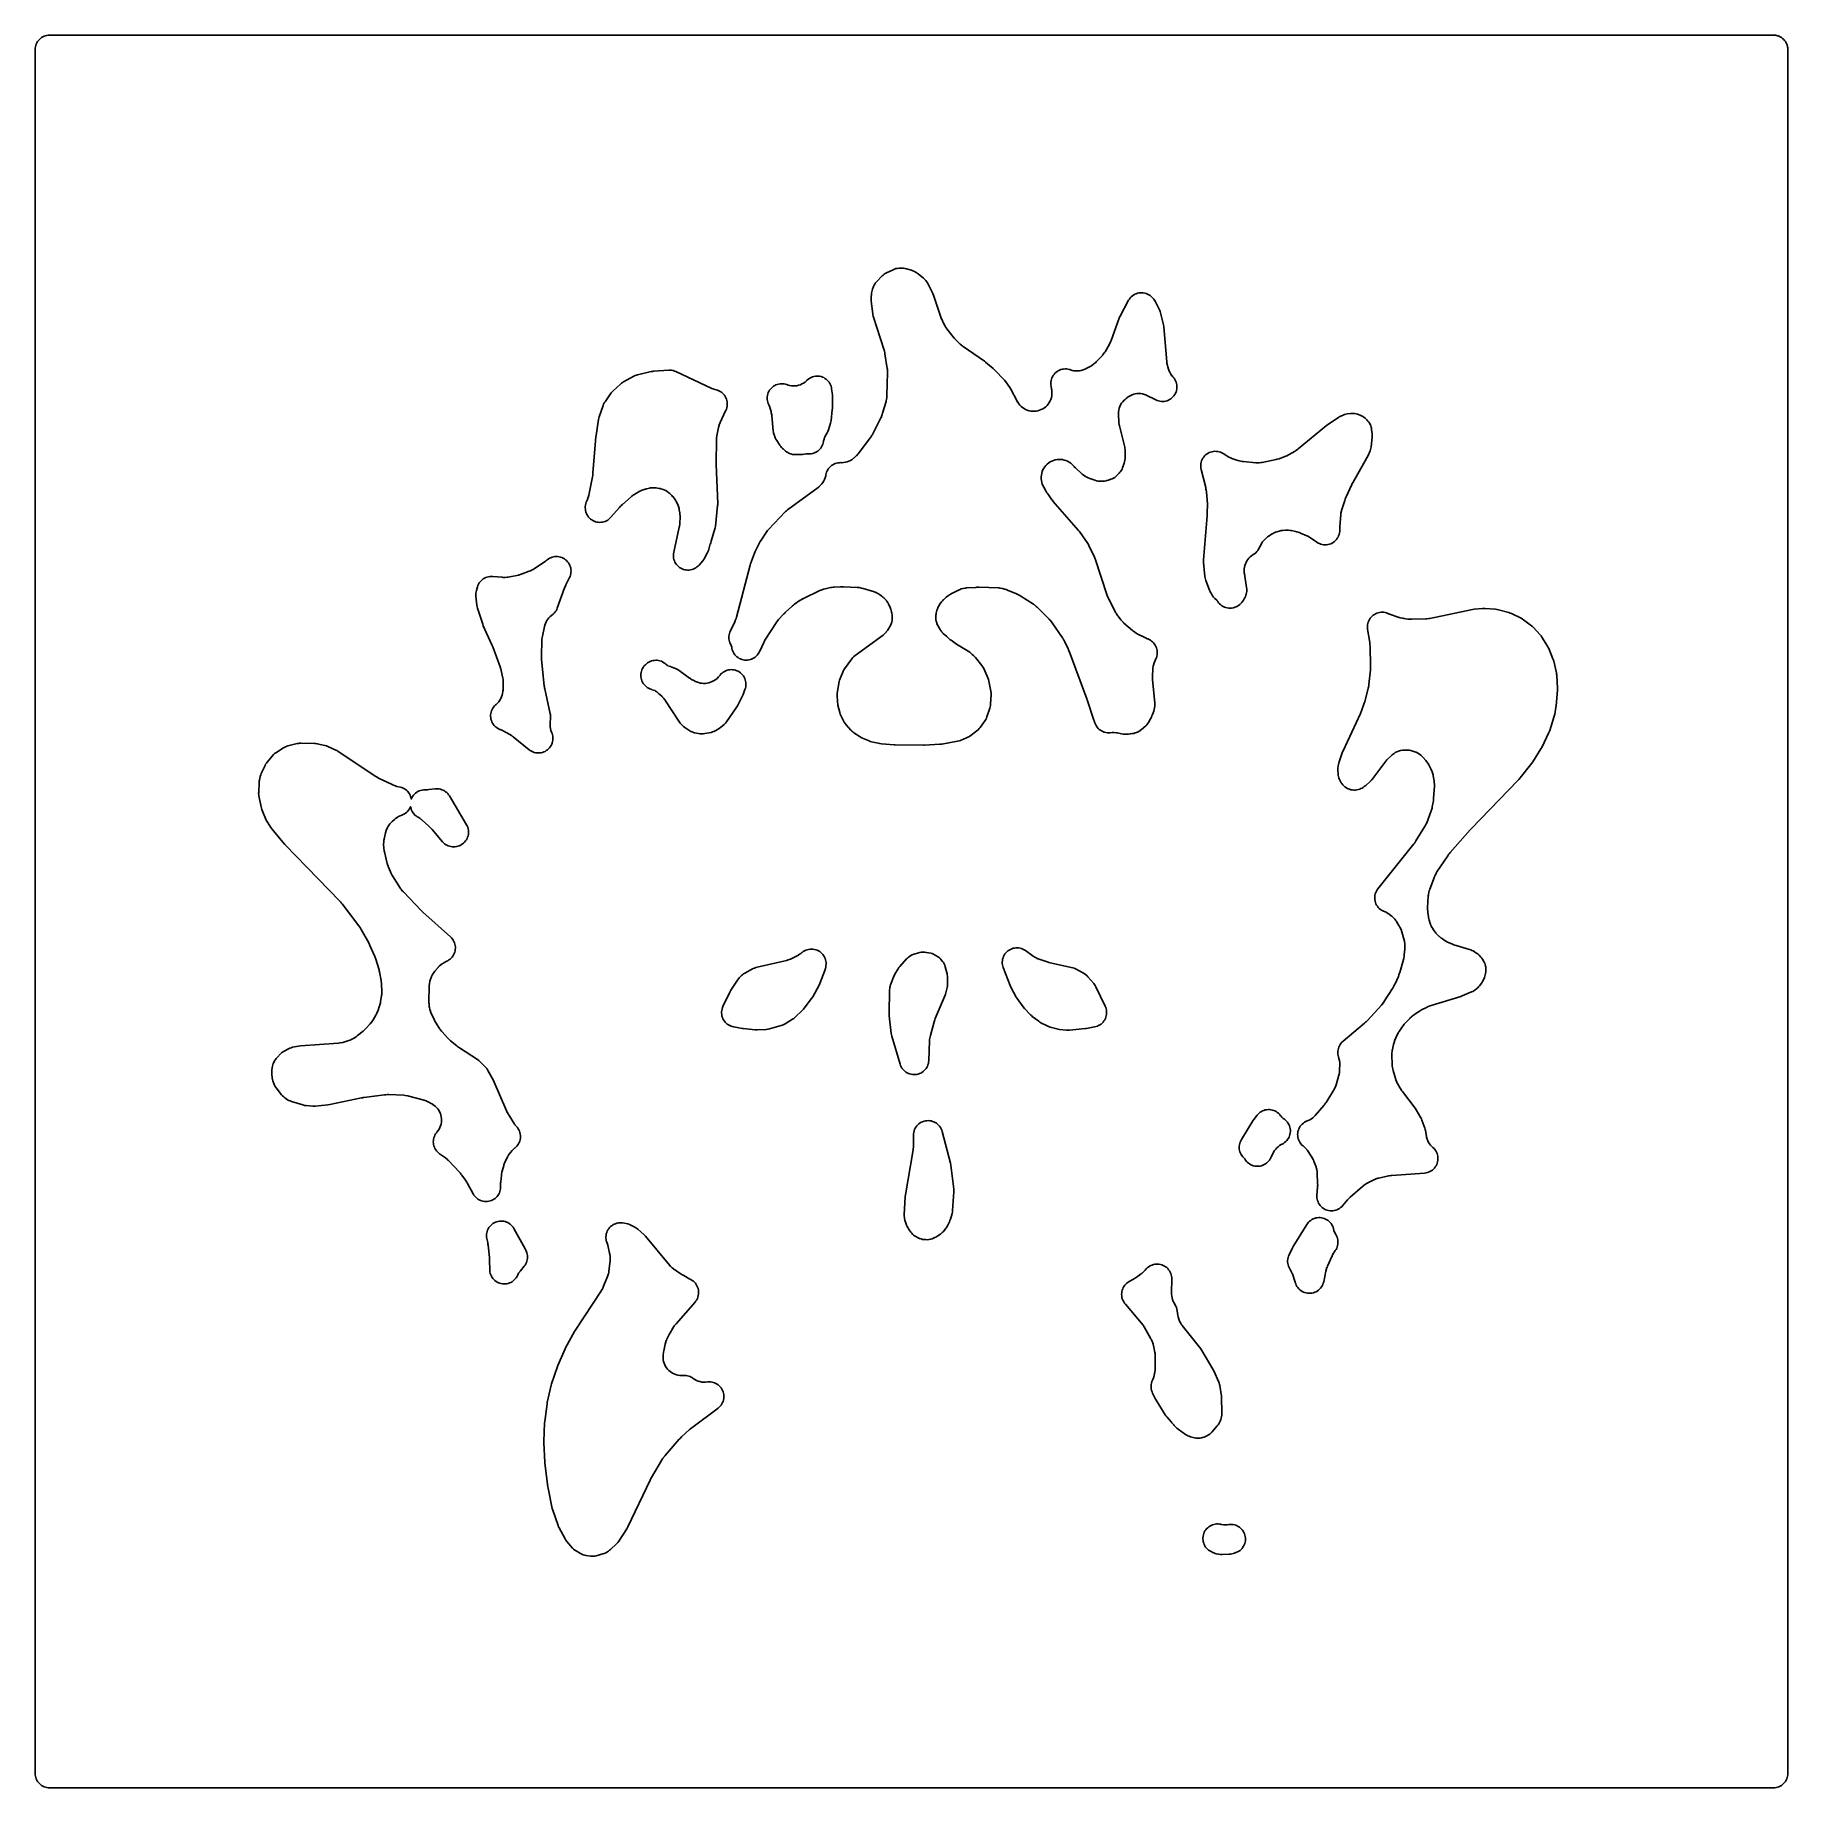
# Model space of a CAD drawing. Header units: millimetres. Extents: x 0 to 300, y 0 to 300.
import ezdxf

# ---------------------------------------------------------------- set-up
doc = ezdxf.new("R2010")
doc.units = ezdxf.units.MM
doc.layers.add('CUT', color=7, linetype='CONTINUOUS')

msp = doc.modelspace()

# ---------------------------------------------------------------- linework, layer by layer
at = {"layer": 'CUT'}
for points in [[(1.6252, -0.0395), (1.3944, 0.0431), (1.1729, 0.1479), (0.9627, 0.2738), (0.7659, 0.4198), (0.5844, 0.5844), (0.4198, 0.7659), (0.2738, 0.9627), (0.1479, 1.1729), (0.0431, 1.3944), (-0.0395, 1.6252), (-0.099, 1.8629), (-0.135, 2.1053), (-0.15, 2.4114), (-0.15, 297.5872), (-0.135, 297.8933), (-0.099, 298.1357), (-0.0395, 298.3734), (0.0431, 298.6041), (0.1479, 298.8256), (0.2738, 299.0358), (0.4198, 299.2326), (0.5844, 299.4142), (0.7659, 299.5787), (0.9627, 299.7247), (1.1729, 299.8507), (1.3944, 299.9554), (1.6252, 300.038), (1.8629, 300.0975), (2.1053, 300.1335), (2.1055, 300.1335), (2.1994, 300.1381), (2.4114, 300.1485), (297.5886, 300.1485), (297.7814, 300.1391), (297.8958, 300.1333), (297.9051, 300.132), (297.9194, 300.1298), (297.9503, 300.1252), (298.0254, 300.1141), (298.1381, 300.0973), (298.2658, 300.0653), (298.3757, 300.0377), (298.4011, 300.0286), (298.4049, 300.0272), (298.448, 300.0118), (298.5003, 299.9931), (298.6063, 299.9551), (298.7267, 299.8981), (298.8277, 299.8503), (298.9428, 299.7813), (299.0378, 299.7243), (299.1466, 299.6436), (299.2345, 299.5783), (299.336, 299.4863), (299.416, 299.4138), (299.5093, 299.3109), (299.5805, 299.2322), (299.6647, 299.1186), (299.7264, 299.0354), (299.8008, 298.9112), (299.8523, 298.8253), (299.9151, 298.6924), (299.9163, 298.6899), (299.957, 298.6038), (299.9871, 298.5196), (299.9889, 298.5146), (299.9891, 298.5141), (300.0101, 298.4555), (300.0395, 298.3732), (300.0585, 298.2972), (300.0602, 298.2906), (300.0604, 298.2898), (300.0812, 298.2067), (300.099, 298.1356), (300.129, 297.9335), (300.135, 297.8932), (300.15, 297.5872), (300.15, 297.0119), (300.15, 2.4114), (300.1369, 2.1453), (300.135, 2.1053), (300.099, 1.8629), (300.0395, 1.6252), (299.9569, 1.3944), (299.8521, 1.1729), (299.7262, 0.9627), (299.5802, 0.7659), (299.4156, 0.5844), (299.2341, 0.4198), (299.0373, 0.2738), (298.8271, 0.1479), (298.6056, 0.0431), (298.3748, -0.0395), (298.1371, -0.099), (297.8947, -0.135), (297.5886, -0.15), (297.0775, -0.15), (3, -0.15), (2.4114, -0.15), (2.1053, -0.135), (1.8629, -0.099)], [(119.1959, 195.2572), (119.2384, 195.0527), (119.2991, 194.8186), (119.3821, 194.5914), (119.4866, 194.3733), (119.6118, 194.1663), (119.7563, 193.9724), (119.919, 193.7934), (120.0981, 193.6309), (120.2922, 193.4865), (120.4992, 193.3615), (120.7174, 193.2571), (120.9447, 193.1743), (121.1788, 193.1138), (121.4178, 193.0763), (121.6592, 193.062), (121.9009, 193.0711), (122.1406, 193.1035), (122.376, 193.159), (122.605, 193.2369), (122.8254, 193.3366), (123.0351, 193.4571), (123.2322, 193.5973), (123.4148, 193.7559), (123.5812, 193.9314), (123.7299, 194.1222), (123.8594, 194.3264), (123.9686, 194.5422), (123.9929, 194.5966), (124.6899, 196.0826), (124.8042, 196.3066), (124.8869, 196.4559), (125.0161, 196.6718), (126.8119, 199.4568), (126.8998, 199.5871), (126.916, 199.6101), (127.1078, 199.8589), (127.1259, 199.8805), (127.2294, 199.9987), (128.1549, 201.0115), (128.2747, 201.1367), (128.358, 201.2198), (128.4835, 201.3394), (129.45, 202.2183), (129.6391, 202.3792), (129.771, 202.4841), (129.9704, 202.6321), (130.9498, 203.3102), (131.0734, 203.3922), (131.0959, 203.4065), (131.3523, 203.5555), (131.3758, 203.5679), (131.5083, 203.6347), (134.283, 204.9658), (134.4874, 205.0564), (134.5243, 205.0715), (134.9474, 205.2155), (134.9857, 205.226), (135.203, 205.2789), (136.1478, 205.479), (136.2879, 205.5059), (136.3131, 205.5102), (136.596, 205.5479), (136.6215, 205.5504), (136.7638, 205.5611), (137.8083, 205.6202), (138.0044, 205.6261), (138.1376, 205.6267), (138.3338, 205.6223), (140.7634, 205.5052), (140.9813, 205.4883), (141.02, 205.4841), (141.4509, 205.4125), (141.4889, 205.4039), (141.7005, 205.3493), (143.2622, 204.898), (143.4667, 204.8325), (143.5028, 204.8198), (143.8988, 204.6542), (143.9333, 204.6374), (144.1236, 204.5379), (144.3244, 204.4255), (144.5117, 204.3133), (144.5445, 204.2923), (144.8979, 204.0363), (144.928, 204.0117), (145.093, 203.8686), (145.2575, 203.7174), (145.383, 203.5965), (145.4049, 203.5744), (145.6384, 203.3157), (145.6582, 203.2917), (145.7657, 203.1545), (145.871, 203.0135), (145.972, 202.8715), (145.9757, 202.8659), (146.0573, 202.6697), (146.161, 202.4766), (146.1896, 202.4223), (146.2835, 202.2312), (146.4232, 201.9252), (146.4771, 201.7995), (146.5382, 201.5875), (146.594, 201.3091), (146.5983, 201.2818), (146.6193, 201.1288), (146.6619, 200.7615), (146.6787, 200.5772), (146.6809, 200.5442), (146.6866, 200.204), (146.6612, 199.8946), (146.6054, 199.5892), (146.5154, 199.2756), (146.4041, 199.0172), (146.39, 198.9883), (146.3072, 198.8288), (146.1688, 198.5769), (146.0812, 198.426), (146.0649, 198.3994), (145.8849, 198.1339), (145.6811, 197.8863), (145.6601, 197.8631), (145.5401, 197.7365), (145.3704, 197.5655), (145.2591, 197.458), (145.2388, 197.4392), (145.12, 197.3378), (140.3299, 193.8846), (140.117, 193.7126), (139.9242, 193.5184), (139.7537, 193.3043), (138.511, 191.5546), (138.3966, 191.3784), (138.2974, 191.1931), (138.2142, 191.0002), (137.6807, 189.6057), (137.605, 189.3748), (137.552, 189.1376), (137.3016, 187.6867), (137.2701, 187.4178), (137.2678, 187.147), (137.3284, 185.8248), (137.3519, 185.5784), (137.3998, 185.3355), (137.7039, 184.1134), (137.7919, 183.8319), (137.9124, 183.5627), (138.4866, 182.4599), (138.6422, 182.2005), (138.828, 181.9619), (139.6184, 181.0645), (139.7713, 180.9056), (139.9377, 180.7608), (140.1161, 180.6313), (141.205, 179.9116), (141.401, 179.7946), (141.6067, 179.696), (142.7243, 179.2217), (142.9428, 179.1408), (143.1679, 179.0805), (144.5546, 178.7779), (144.877, 178.7293), (147.0201, 178.5481), (147.0577, 178.5452), (147.0645, 178.5447), (147.223, 178.5387), (152.0831, 178.5104), (152.1104, 178.5104), (152.1151, 178.5105), (152.2289, 178.5136), (154.8769, 178.6478), (155.1966, 178.6848), (157.8963, 179.1746), (158.1508, 179.2347), (158.3977, 179.321), (159.4503, 179.7522), (159.6387, 179.8386), (159.8193, 179.9404), (159.9908, 180.0568), (161.2171, 180.9652), (161.4216, 181.1343), (161.607, 181.324), (161.7713, 181.5323), (162.6034, 182.7111), (162.7326, 182.9142), (162.8417, 183.1288), (162.9296, 183.3529), (163.4304, 184.8359), (163.4948, 185.0606), (163.5379, 185.2902), (163.5593, 185.5229), (163.634, 187.1757), (163.6297, 187.4742), (163.5898, 187.7701), (163.2572, 189.4651), (163.1869, 189.7397), (163.0859, 190.0047), (162.3664, 191.6127), (162.2725, 191.8009), (162.1632, 191.9805), (162.0391, 192.1503), (160.9678, 193.4936), (160.8003, 193.6832), (160.6145, 193.8548), (160.4123, 194.0068), (160.4105, 194.008), (160.1998, 194.2216), (159.9736, 194.4246), (159.7244, 194.5987), (157.7237, 195.8223), (156.768, 196.4676), (156.7629, 196.4719), (156.7399, 196.4912), (156.6519, 196.5647), (156.027, 197.0872), (155.4318, 197.6484), (155.2819, 197.7979), (155.2559, 197.8253), (155.11, 197.9979), (154.9977, 198.1592), (154.9818, 198.1844), (154.896, 198.3272), (154.5803, 198.8797), (154.4952, 199.0373), (154.4807, 199.0659), (154.3583, 199.3373), (154.334, 199.3996), (154.3291, 199.414), (154.3263, 199.4221), (154.3242, 199.4282), (154.3212, 199.437), (154.2395, 199.7323), (154.1857, 200.0516), (154.165, 200.3747), (154.1789, 200.7293), (154.182, 200.7636), (154.2045, 200.9554), (154.2141, 201.0231), (154.249, 201.2266), (154.2562, 201.2627), (154.3509, 201.63), (154.4853, 201.9847), (154.5002, 202.0183), (154.5891, 202.2047), (154.6085, 202.2427), (154.7172, 202.4404), (154.7376, 202.475), (154.9897, 202.8491), (155.0141, 202.881), (155.1565, 203.0561), (155.319, 203.2438), (155.4499, 203.3875), (155.474, 203.4125), (155.7572, 203.6784), (155.7837, 203.7008), (155.9354, 203.8225), (156.3282, 204.1212), (156.476, 204.228), (156.5028, 204.2465), (156.8131, 204.4379), (156.8416, 204.4536), (157.0034, 204.5378), (158.0465, 205.049), (158.1534, 205.0993), (158.2182, 205.1285), (158.53, 205.2514), (158.8463, 205.3406), (159.1983, 205.4014), (159.2328, 205.4055), (159.4263, 205.4236), (161.0139, 205.5308), (161.2044, 205.5388), (161.3339, 205.541), (161.5245, 205.5393), (164.9481, 205.4219), (165.1593, 205.4087), (165.1969, 205.4053), (165.5815, 205.3482), (165.9573, 205.2482), (165.9932, 205.2365), (166.1923, 205.165), (166.4586, 205.0608), (166.5874, 205.0005), (167.8718, 204.4709), (168.0873, 204.374), (168.2315, 204.3036), (168.4405, 204.1933), (168.749, 204.0178), (170.8731, 202.6399), (171.0311, 202.5315), (171.0588, 202.5115), (171.357, 202.2714), (171.3825, 202.2487), (171.5221, 202.1175), (173.6014, 200.0613), (173.7259, 199.9322), (173.7475, 199.9086), (173.9772, 199.6334), (173.9965, 199.6078), (174.1012, 199.4622), (175.8751, 196.8677), (175.9552, 196.7453), (175.9692, 196.7232), (176.1149, 196.4696), (176.1271, 196.4464), (176.1924, 196.3155), (176.816, 195.0035), (176.8821, 194.8564), (176.9248, 194.7554), (176.9845, 194.6055), (180.0402, 186.428), (180.0617, 186.369), (180.0759, 186.3288), (180.0964, 186.2695), (181.2638, 182.795), (181.2915, 182.7093), (181.3096, 182.6508), (181.3352, 182.5644), (181.3715, 182.436), (181.4508, 182.2013), (181.5529, 181.9756), (181.6769, 181.7611), (181.8214, 181.5599), (181.9852, 181.374), (182.1665, 181.2053), (182.3637, 181.0553), (182.5748, 180.9255), (182.7976, 180.8173), (183.0301, 180.7317), (183.2699, 180.6695), (183.5147, 180.6313), (183.762, 180.6176), (184.0095, 180.6284), (184.3937, 180.6643), (184.7106, 180.6619), (185.056, 180.6243), (185.0893, 180.6189), (185.2752, 180.5843), (185.9956, 180.4313), (186.2419, 180.3917), (186.491, 180.3769), (186.5683, 180.38), (186.6601, 180.3678), (186.9286, 180.3612), (187.1963, 180.3834), (187.4707, 180.4212), (187.7344, 180.472), (187.7566, 180.4789), (187.8253, 180.4851), (188.0765, 180.5207), (188.3228, 180.5817), (188.5616, 180.6672), (188.7028, 180.7261), (188.9559, 180.8486), (189.1936, 180.9988), (189.4129, 181.1748), (190.1405, 181.8292), (190.3075, 181.9941), (190.4583, 182.174), (190.5915, 182.3673), (190.706, 182.5721), (190.7366, 182.6336), (190.9652, 183.0327), (191.0961, 183.2962), (191.1691, 183.5005), (191.3002, 183.7632), (191.4184, 184.0413), (191.5023, 184.3315), (191.633, 184.9134), (191.6773, 185.1753), (191.6936, 185.4404), (191.6817, 185.7057), (191.2862, 189.7272), (191.2745, 189.8779), (191.2729, 189.905), (191.2676, 190.2073), (191.2683, 190.2344), (191.2748, 190.3855), (191.3445, 191.4844), (191.3612, 191.6728), (191.365, 191.7063), (191.4218, 192.0492), (191.5128, 192.3846), (191.5233, 192.4167), (191.5865, 192.595), (191.7478, 193.016), (191.8101, 193.1684), (191.8219, 193.1955), (191.8534, 193.2601), (191.9497, 193.4847), (192.0235, 193.7177), (192.0743, 193.9568), (192.1015, 194.1998), (192.1048, 194.4442), (192.0842, 194.6878), (192.04, 194.9282), (191.9725, 195.1631), (191.8823, 195.3903), (191.7705, 195.6076), (191.6379, 195.813), (191.4859, 196.0044), (191.3159, 196.1801), (191.1296, 196.3383), (190.9287, 196.4776), (190.7152, 196.5966), (190.4911, 196.6942), (190.3791, 196.7365), (190.2097, 196.8077), (189.964, 196.9216), (188.6444, 197.592), (188.5076, 197.6651), (188.4834, 197.6787), (188.2407, 197.8284), (188.0113, 197.9977), (187.9896, 198.0151), (187.8708, 198.1147), (186.3973, 199.4024), (186.2599, 199.5287), (186.236, 199.5518), (185.981, 199.8239), (185.9594, 199.8493), (185.8423, 199.9945), (185.399, 200.5734), (185.3026, 200.7051), (185.2859, 200.7291), (185.1108, 201.0044), (185.0962, 201.0297), (185.0178, 201.1728), (183.8015, 203.5121), (183.7345, 203.6477), (183.7229, 203.6722), (183.6055, 203.9509), (183.596, 203.9763), (183.5458, 204.119), (181.471, 210.42), (181.3497, 210.7208), (180.3926, 212.7127), (180.2988, 212.8895), (180.1912, 213.0582), (178.788, 215.0741), (178.6198, 215.2896), (174.2405, 220.3083), (174.128, 220.4435), (174.0537, 220.5372), (173.9477, 220.6775), (173.338, 221.5249), (173.2096, 221.7155), (173.1264, 221.8475), (173.0099, 222.0456), (172.6437, 222.7142), (172.5584, 222.8794), (172.544, 222.9093), (172.4103, 223.2239), (172.3173, 223.5216), (172.2543, 223.8269), (172.2219, 224.1371), (172.2203, 224.4489), (172.2496, 224.7593), (172.3095, 225.0653), (172.3995, 225.3639), (172.5185, 225.6521), (172.6655, 225.9271), (172.8391, 226.1862), (173.0374, 226.4268), (173.2586, 226.6466), (173.5005, 226.8434), (173.7606, 227.0153), (174.0365, 227.1606), (174.3255, 227.2778), (174.6246, 227.3658), (174.931, 227.4238), (175.2416, 227.4512), (175.5534, 227.4476), (175.8633, 227.4132), (176.1683, 227.3483), (176.4654, 227.2535), (176.7516, 227.1297), (177.0241, 226.9782), (177.2803, 226.8004), (177.5177, 226.5982), (177.7546, 226.3518), (177.7823, 226.3199), (177.8346, 226.2575), (178.0692, 226.0132), (179.2568, 224.9336), (179.4349, 224.7861), (179.6259, 224.6557), (180.0378, 224.4016), (180.2795, 224.2703), (180.5342, 224.1663), (181.3962, 223.8686), (181.6695, 223.7913), (181.9498, 223.7454), (182.2335, 223.7317), (182.8508, 223.7369), (183.089, 223.7503), (183.3248, 223.7864), (183.4853, 223.8269), (183.5123, 223.8316), (183.7547, 223.8996), (184.1684, 224.0385), (184.3909, 224.1252), (184.6042, 224.2328), (184.8062, 224.3602), (184.9951, 224.5063), (185.1692, 224.6698), (185.2301, 224.7391), (185.5651, 225.0729), (185.7151, 225.2363), (185.8501, 225.4124), (185.9689, 225.5998), (186.0706, 225.7969), (186.1545, 226.0023), (186.432, 226.7787), (186.5099, 227.0413), (186.5586, 227.3108), (186.5775, 227.584), (186.5971, 228.9428), (186.5912, 229.1541), (186.5675, 229.3642), (186.5261, 229.5715), (185.6376, 233.213), (185.6022, 233.3734), (185.5965, 233.4022), (185.5468, 233.7268), (185.5437, 233.756), (185.5296, 233.9196), (185.4599, 235.0043), (185.4525, 235.1945), (185.4521, 235.2285), (185.4652, 235.578), (185.5094, 235.8941), (185.5854, 236.204), (185.6924, 236.5046), (185.8293, 236.7929), (185.9948, 237.0658), (186.187, 237.3205), (186.425, 237.5769), (186.4494, 237.6006), (186.5891, 237.7298), (186.7783, 237.8962), (186.9298, 238.0225), (186.9575, 238.0443), (187.2534, 238.2537), (187.5523, 238.4212), (187.825, 238.5401), (188.0659, 238.6206), (188.3099, 238.6799), (188.603, 238.7243), (188.9477, 238.7419), (189.2742, 238.7244), (189.5982, 238.6727), (189.915, 238.5875), (190.2508, 238.4585), (190.2827, 238.4443), (190.4593, 238.36), (191.4978, 237.8308), (191.6476, 237.7501), (191.7234, 237.707), (191.7245, 237.7089), (191.8558, 237.635), (192.0814, 237.5358), (192.3157, 237.4593), (192.5564, 237.4062), (192.8012, 237.3772), (193.0476, 237.3723), (193.2933, 237.3918), (193.5359, 237.4353), (193.773, 237.5026), (194.0024, 237.5928), (194.2217, 237.7052), (194.429, 237.8387), (194.622, 237.9919), (194.7991, 238.1633), (194.9584, 238.3514), (195.0984, 238.5543), (195.2177, 238.7699), (195.3153, 238.9963), (195.3901, 239.2311), (195.4413, 239.4722), (195.4686, 239.7172), (195.4717, 239.9636), (195.4504, 240.2092), (195.4051, 240.4515), (195.3362, 240.6881), (195.2443, 240.9168), (195.1303, 241.1353), (194.9953, 241.3416), (194.8407, 241.5335), (194.777, 241.6051), (194.6494, 241.7563), (194.6273, 241.7838), (194.4156, 242.0793), (194.2519, 242.3677), (194.1067, 242.7009), (194.0943, 242.734), (194.0299, 242.921), (193.9048, 243.3179), (193.8489, 243.5136), (193.8399, 243.5488), (193.7604, 243.9477), (193.7552, 243.9837), (193.7318, 244.1858), (193.2041, 250.1554), (193.1491, 250.5005), (192.6676, 252.5749), (192.6098, 252.783), (192.5342, 252.9852), (192.4414, 253.1802), (191.7192, 254.5432), (191.6127, 254.7253), (191.4911, 254.8978), (191.3555, 255.0594), (191.2324, 255.1941), (191.0547, 255.37), (190.8604, 255.5272), (190.6513, 255.6642), (190.4297, 255.7797), (190.1976, 255.8724), (189.9573, 255.9415), (189.7114, 255.9863), (189.4623, 256.0063), (189.2124, 256.0014), (188.9642, 255.9714), (188.7203, 255.9169), (188.483, 255.8383), (188.2548, 255.7364), (188.0379, 255.6122), (187.8345, 255.4669), (187.6466, 255.3021), (187.4761, 255.1193), (187.3246, 254.9205), (187.1939, 254.7075), (185.7198, 252.0134), (185.6327, 251.8382), (185.5595, 251.6567), (184.1916, 247.839), (184.1345, 247.6898), (184.1237, 247.6632), (183.9903, 247.372), (183.9773, 247.3465), (183.9014, 247.2054), (183.1673, 245.9077), (183.0868, 245.7722), (183.0719, 245.7482), (182.9085, 245.5089), (182.7256, 245.2841), (182.7069, 245.263), (182.5999, 245.1472), (181.6369, 244.1483), (181.4982, 244.0117), (181.4729, 243.988), (181.1993, 243.7577), (180.9034, 243.5569), (180.8737, 243.5389), (180.7047, 243.4425), (179.9017, 243.0119), (179.7343, 242.9274), (179.704, 242.9131), (179.3856, 242.7813), (179.0845, 242.6907), (178.7759, 242.6307), (178.4629, 242.6017), (178.1485, 242.6042), (177.8359, 242.638), (177.5283, 242.7029), (177.1403, 242.8262), (177.1397, 242.8244), (177.0107, 242.8657), (176.776, 242.9167), (176.5375, 242.9448), (176.2973, 242.95), (176.0578, 242.9321), (175.8211, 242.8913), (175.5895, 242.828), (175.3649, 242.7427), (175.1496, 242.6363), (174.9455, 242.5097), (174.7545, 242.3641), (174.5783, 242.2009), (174.4186, 242.0214), (174.2769, 241.8275), (174.1544, 241.6209), (174.0523, 241.4035), (173.9716, 241.1773), (173.9129, 240.9444), (173.8769, 240.707), (173.8638, 240.4672), (173.8737, 240.2272), (173.9067, 239.9893), (173.9985, 239.5008), (174.028, 239.3194), (174.0324, 239.2869), (174.062, 238.9503), (174.0588, 238.6421), (174.0255, 238.3358), (173.9623, 238.0341), (173.8699, 237.7401), (173.7491, 237.4565), (173.6012, 237.1861), (173.4275, 236.9315), (173.2298, 236.6951), (173.0098, 236.4792), (172.7698, 236.2859), (172.512, 236.117), (172.2389, 235.9742), (171.9531, 235.8587), (171.6574, 235.7718), (171.3546, 235.7143), (171.0477, 235.6867), (170.7395, 235.6892), (170.433, 235.7219), (170.1312, 235.7845), (169.837, 235.8763), (169.5532, 235.9964), (169.2825, 236.1438), (169.0275, 236.3169), (168.7907, 236.5142), (168.5744, 236.7337), (168.3806, 236.9734), (168.1948, 237.2555), (168.1782, 237.2838), (168.0887, 237.4444), (167.0244, 239.4688), (166.8394, 239.7676), (166.1341, 240.7458), (165.9238, 241.0003), (164.2154, 242.8092), (164.0148, 242.9994), (162.68, 244.1313), (162.4873, 244.2792), (158.8761, 246.7827), (158.6727, 246.9341), (158.5381, 247.0415), (158.3454, 247.2064), (157.7617, 247.741), (157.6477, 247.8499), (157.6277, 247.8698), (157.4139, 248.1016), (157.3956, 248.1231), (157.2962, 248.2455), (156.0759, 249.8144), (155.978, 249.9462), (155.961, 249.9701), (155.7829, 250.2458), (155.7681, 250.2712), (155.6883, 250.4146), (155.3669, 251.023), (155.2991, 251.158), (155.2874, 251.1824), (155.1682, 251.4601), (155.1586, 251.4854), (155.1075, 251.6277), (153.7832, 255.5618), (153.6607, 255.8603), (152.8798, 257.4612), (152.748, 257.6979), (152.5914, 257.9189), (152.4381, 258.1122), (152.2505, 258.323), (152.0403, 258.5113), (151.1448, 259.227), (150.9864, 259.3437), (150.8193, 259.4476), (150.5046, 259.6264), (150.254, 259.7508), (149.9909, 259.8465), (149.1315, 260.1055), (148.8746, 260.1684), (148.6124, 260.2037), (148.348, 260.2112), (147.8683, 260.1993), (147.6028, 260.1785), (147.341, 260.1296), (147.0858, 260.0531), (146.8403, 259.9499), (145.7028, 259.3989), (145.5068, 259.2929), (145.3211, 259.1699), (145.147, 259.0309), (144.9861, 258.8769), (144.0149, 257.8616), (143.8607, 257.6843), (143.7237, 257.4934), (143.6053, 257.2904), (143.5065, 257.0773), (143.3223, 256.6253), (143.2405, 256.3922), (143.182, 256.1521), (143.1476, 255.9074), (143.0737, 255.0935), (143.064, 254.8214), (143.0838, 254.5499), (143.3575, 252.4142), (143.3965, 252.1907), (143.4557, 251.9717), (145.3084, 246.168), (145.3492, 246.0312), (145.3561, 246.0066), (145.4219, 245.7289), (145.4269, 245.7038), (145.4518, 245.5632), (145.8528, 243.0262), (145.8761, 242.8522), (145.8796, 242.821), (145.9017, 242.4707), (145.9022, 242.4394), (145.9009, 242.2638), (145.782, 238.3716), (145.7682, 238.1445), (145.7645, 238.1042), (145.6957, 237.6547), (145.6871, 237.6151), (145.6324, 237.3943), (145.0576, 235.3437), (145.0022, 235.1635), (144.9915, 235.1316), (144.8538, 234.7808), (144.84, 234.7501), (144.7581, 234.5803), (143.2922, 231.7257), (143.2136, 231.5807), (143.199, 231.555), (143.0232, 231.2761), (143.0064, 231.2518), (142.9094, 231.1184), (140.8985, 228.4752), (140.7977, 228.3484), (140.7791, 228.3261), (140.5615, 228.0862), (140.5411, 228.0656), (140.4247, 227.9529), (140.2423, 227.7838), (140.1042, 227.6619), (140.079, 227.6407), (139.8094, 227.436), (139.5462, 227.2743), (139.2685, 227.1392), (138.9789, 227.0319), (138.6801, 226.9536), (138.3751, 226.905), (138.0668, 226.8865), (137.8946, 226.8931), (137.6522, 226.8907), (137.4112, 226.8648), (137.1739, 226.8157), (136.9424, 226.7438), (136.719, 226.6498), (136.5057, 226.5347), (136.3045, 226.3994), (136.1175, 226.2453), (135.9462, 226.0738), (135.7923, 225.8865), (135.6573, 225.6852), (135.5424, 225.4717), (135.4488, 225.2482), (135.3772, 225.0166), (135.3284, 224.7792), (135.3032, 224.6176), (135.2265, 224.3198), (135.1211, 224.031), (134.988, 223.7539), (134.8285, 223.491), (134.6441, 223.245), (134.4365, 223.0182), (134.1858, 222.793), (134.1604, 222.7723), (134.0153, 222.6601), (128.7469, 218.7861), (128.5785, 218.6507), (128.4225, 218.5013), (125.4849, 215.4345), (125.3468, 215.2777), (125.2223, 215.1099), (124.2257, 213.6427), (124.0646, 213.3698), (123.2055, 211.6779), (123.0893, 211.4118), (122.4089, 209.5684), (122.3347, 209.332), (120.0117, 200.4027), (119.959, 200.2194), (119.9488, 200.1869), (119.8158, 199.8296), (119.8024, 199.7983), (119.7224, 199.6252), (118.9638, 198.0861), (118.8686, 197.8671), (118.7947, 197.64), (118.7428, 197.4069), (118.7133, 197.1699), (118.7067, 196.9312), (118.7228, 196.6929), (118.7616, 196.4573), (118.8227, 196.2264), (118.9056, 196.0024), (118.9736, 195.8616), (118.9727, 195.8612), (118.9736, 195.8593), (119.1045, 195.5498)], [(94.1097, 219.1514), (94.1229, 218.9091), (94.1594, 218.6692), (94.219, 218.434), (94.3012, 218.2057), (94.405, 217.9865), (94.5297, 217.7783), (94.6739, 217.5832), (94.8364, 217.403), (95.0156, 217.2394), (95.2098, 217.0939), (95.4171, 216.968), (95.6357, 216.8627), (95.8635, 216.7791), (96.0983, 216.7181), (96.338, 216.68), (96.5801, 216.6654), (96.8226, 216.6743), (97.0631, 216.7066), (97.2993, 216.7622), (97.529, 216.8403), (97.75, 216.9404), (97.9603, 217.0614), (98.1579, 217.2022), (98.3409, 217.3616), (98.5075, 217.5379), (99.9524, 219.2229), (100.1393, 219.4253), (100.271, 219.5578), (100.4721, 219.7459), (101.9458, 221.0255), (102.0842, 221.14), (102.1094, 221.1598), (102.4017, 221.3682), (102.4287, 221.3855), (102.582, 221.479), (103.4817, 221.9983), (103.6574, 222.0936), (103.6892, 222.1098), (104.025, 222.2585), (104.3748, 222.3706), (104.4093, 222.3797), (104.6038, 222.4253), (105.1084, 222.5295), (105.2816, 222.561), (105.3126, 222.5659), (105.6343, 222.6014), (105.9295, 222.6061), (106.2521, 222.5808), (106.2833, 222.5769), (106.4574, 222.5508), (106.7876, 222.4935), (106.9682, 222.4576), (107.0002, 222.4503), (107.0652, 222.4324), (107.4736, 222.2879), (107.649, 222.2209), (107.68, 222.2081), (107.8951, 222.1068), (108.1508, 221.9448), (108.4175, 221.7365), (108.4424, 221.715), (108.5788, 221.5913), (108.9272, 221.2594), (109.0733, 221.1123), (109.0986, 221.0853), (109.3439, 220.7936), (109.5554, 220.4765), (109.5742, 220.4446), (109.6746, 220.2631), (109.8409, 219.9419), (109.9269, 219.7643), (109.9415, 219.7323), (110.0734, 219.3945), (110.1691, 219.0448), (110.1766, 219.0104), (110.2135, 218.8166), (110.2953, 218.3162), (110.3207, 218.1321), (110.3244, 218.0992), (110.3477, 217.7285), (110.3481, 217.6953), (110.346, 217.5095), (110.3118, 216.5665), (110.3017, 216.3965), (110.2992, 216.3661), (110.2561, 216.0284), (110.2508, 215.9984), (110.2178, 215.8313), (109.2654, 211.5317), (109.2242, 211.2903), (109.2068, 211.046), (109.2135, 210.8011), (109.244, 210.5581), (109.2982, 210.3193), (109.3754, 210.0869), (109.4751, 209.8632), (109.5962, 209.6503), (109.7375, 209.4502), (109.8977, 209.265), (110.0753, 209.0963), (110.2685, 208.9458), (110.4755, 208.815), (110.6943, 208.705), (110.9229, 208.6169), (111.1589, 208.5517), (111.4002, 208.5098), (111.6445, 208.4918), (111.8893, 208.4977), (112.1324, 208.5276), (112.3714, 208.5811), (112.604, 208.6578), (112.828, 208.7568), (113.0412, 208.8773), (113.2416, 209.0181), (113.4273, 209.1778), (113.5965, 209.3549), (114.2392, 210.0974), (114.4086, 210.3166), (114.5528, 210.5532), (115.0123, 211.4111), (115.1183, 211.6352), (115.2017, 211.8686), (115.5366, 212.9774), (115.5373, 212.9793), (115.6095, 213.1816), (115.664, 213.3894), (115.6716, 213.4244), (116.3073, 215.5291), (116.3637, 215.7523), (116.3992, 215.9797), (116.7887, 219.5352), (116.8022, 219.7231), (116.8014, 219.9116), (116.523, 226.5863), (116.5201, 226.6894), (116.5191, 226.7598), (116.5191, 226.8632), (116.5708, 230.7196), (116.5774, 230.8972), (116.5793, 230.9289), (116.6177, 231.282), (116.6226, 231.3134), (116.6543, 231.4883), (116.9437, 232.8945), (116.9923, 233.1008), (117.002, 233.1373), (117.1336, 233.5399), (117.1474, 233.575), (117.23, 233.7701), (118.1371, 235.7529), (118.1836, 235.848), (118.2812, 236.0753), (118.3559, 236.3112), (118.4069, 236.5533), (118.4337, 236.7992), (118.4361, 237.0466), (118.4141, 237.293), (118.3677, 237.5361), (118.2976, 237.7733), (118.2044, 238.0025), (118.0889, 238.2214), (117.9524, 238.4277), (117.7962, 238.6196), (117.6218, 238.795), (117.4309, 238.9524), (117.2254, 239.0901), (117.0072, 239.2069), (116.7786, 239.3015), (116.5418, 239.373), (116.317, 239.429), (116.0068, 239.5385), (115.9772, 239.5505), (115.8131, 239.622), (109.6143, 242.5011), (109.3827, 242.5949), (109.1429, 242.6651), (108.8973, 242.711), (108.6483, 242.7322), (108.3984, 242.7284), (105.8196, 242.5602), (105.6138, 242.5382), (105.4105, 242.4992), (103.0756, 241.9506), (102.8609, 241.8899), (102.6525, 241.8103), (102.452, 241.7125), (100.6468, 240.7295), (100.4686, 240.6226), (100.2998, 240.5013), (100.1417, 240.3664), (98.908, 239.2214), (98.7307, 239.0392), (98.5729, 238.8401), (97.5042, 237.3408), (97.373, 237.1364), (97.2623, 236.9203), (97.173, 236.6945), (96.5003, 234.716), (96.4369, 234.4973), (96.3937, 234.2739), (95.8884, 230.8273), (95.8839, 230.7956), (95.8832, 230.7899), (95.8689, 230.656), (95.4269, 225.0666), (95.4025, 224.843), (95.3813, 224.6916), (95.3435, 224.4697), (94.7087, 221.3216), (94.6708, 221.1534), (94.6633, 221.1235), (94.5645, 220.7934), (94.5543, 220.7643), (94.4936, 220.603), (94.2907, 220.0991), (94.2111, 219.8699), (94.1541, 219.634), (94.1202, 219.3938)], [(125.9322, 235.6306), (125.9756, 235.4623), (125.9827, 235.432), (126.0461, 235.0903), (126.0503, 235.0595), (126.07, 234.8868), (126.2996, 232.3588), (126.3302, 232.1346), (126.381, 231.9141), (126.4515, 231.6991), (126.6603, 231.1478), (126.7691, 230.9017), (126.9036, 230.6687), (127.309, 230.0467), (127.4334, 229.876), (127.4635, 229.8295), (127.6017, 229.653), (127.7552, 229.4895), (127.9227, 229.3405), (128.0185, 229.2626), (128.2553, 229.0268), (128.4257, 228.8721), (128.6096, 228.7337), (128.8055, 228.6127), (129.0117, 228.5104), (129.0846, 228.4782), (129.3363, 228.3832), (129.5968, 228.3158), (129.863, 228.2767), (130.1318, 228.2665), (131.1116, 228.282), (131.3298, 228.295), (131.546, 228.327), (131.5711, 228.3319), (131.6388, 228.344), (131.956, 228.3857), (132.2655, 228.3967), (132.3014, 228.3945), (132.5505, 228.3914), (132.7987, 228.413), (133.0435, 228.4593), (133.2824, 228.5297), (133.5132, 228.6236), (133.7335, 228.7399), (133.9411, 228.8776), (134.1339, 229.0353), (134.3102, 229.2113), (134.468, 229.4041), (134.6059, 229.6116), (134.7224, 229.8318), (134.8164, 230.0624), (134.887, 230.3013), (134.9335, 230.5461), (134.9432, 230.6157), (135.0154, 230.9159), (135.1168, 231.2077), (135.2587, 231.515), (135.2739, 231.5442), (135.3633, 231.7053), (135.5264, 231.9831), (135.6585, 232.2414), (135.7598, 232.5133), (136.1168, 233.673), (136.1728, 233.8887), (136.2094, 234.1086), (136.4296, 235.9317), (136.4475, 236.2018), (136.4711, 238.1857), (136.4505, 238.5372), (136.3204, 239.5401), (136.277, 239.7809), (136.2104, 240.0163), (136.121, 240.2441), (136.0099, 240.4621), (135.8779, 240.6681), (135.7264, 240.8603), (135.5569, 241.0367), (135.3709, 241.1957), (135.1703, 241.3358), (134.957, 241.4556), (134.7329, 241.5539), (134.5003, 241.6299), (134.2614, 241.6828), (134.0185, 241.7121), (133.7739, 241.7175), (133.5299, 241.6989), (133.2889, 241.6566), (133.0532, 241.591), (132.8251, 241.5026), (132.6066, 241.3923), (132.4, 241.2612), (132.2073, 241.1106), (132.0301, 240.9418), (131.9918, 240.9016), (131.7586, 240.7002), (131.5069, 240.5227), (131.2389, 240.3706), (130.9574, 240.2455), (130.665, 240.1486), (130.3645, 240.0807), (130.0588, 240.0425), (129.7508, 240.0345), (129.4435, 240.0566), (129.1399, 240.1087), (128.8428, 240.1902), (128.6641, 240.2587), (128.4353, 240.3339), (128.2004, 240.3867), (127.9615, 240.4168), (127.7208, 240.4237), (127.4806, 240.4074), (127.243, 240.368), (127.0103, 240.306), (126.7847, 240.2219), (126.5682, 240.1165), (126.3629, 239.9907), (126.1706, 239.8458), (125.9931, 239.6831), (125.8322, 239.504), (125.6891, 239.3103), (125.5654, 239.1037), (125.4622, 238.8861), (125.3803, 238.6597), (125.3207, 238.4264), (125.2837, 238.1885), (125.2698, 237.9481), (125.2791, 237.7075), (125.3115, 237.4689), (125.3667, 237.2345), (125.4442, 237.0065), (125.5432, 236.787), (125.5896, 236.6964), (125.7131, 236.3817), (125.7236, 236.3506), (125.778, 236.1749)], [(202.4724, 228.8002), (202.2263, 228.83), (201.9784, 228.8353), (201.7312, 228.8159), (201.4872, 228.7723), (201.2487, 228.7046), (201.0181, 228.6137), (200.7976, 228.5003), (200.5894, 228.3657), (200.3956, 228.2111), (200.218, 228.0381), (200.0585, 227.8484), (199.9185, 227.6438), (199.7995, 227.4263), (199.7026, 227.1981), (199.6287, 226.9614), (199.5787, 226.7186), (199.553, 226.472), (199.5518, 226.2241), (199.5752, 225.9773), (199.6229, 225.734), (200.397, 222.6155), (200.4527, 222.3504), (200.4839, 222.1692), (200.5204, 221.9008), (200.6643, 220.4484), (200.6791, 220.2391), (200.6852, 220.0968), (200.6883, 219.887), (200.6648, 218.1081), (200.661, 217.9814), (200.657, 217.8954), (200.6489, 217.7689), (200.0377, 210.2197), (200.0295, 210.002), (200.0404, 209.7844), (200.2672, 207.3678), (200.2986, 207.143), (200.3503, 206.9219), (200.4219, 206.7065), (201.0594, 205.0434), (201.1659, 204.8045), (201.1742, 204.7832), (201.2658, 204.5947), (201.373, 204.4145), (201.5865, 204.0876), (201.7627, 203.8498), (201.9659, 203.6344), (202.3093, 203.3111), (202.3411, 203.2702), (202.3605, 203.244), (202.4654, 203.0869), (202.6141, 202.8865), (202.7821, 202.702), (202.9676, 202.5351), (203.1689, 202.3875), (203.3838, 202.2607), (203.6103, 202.156), (203.8462, 202.0744), (204.0889, 202.0168), (204.3363, 201.9836), (204.5857, 201.9752), (204.8347, 201.9917), (205.0808, 202.033), (205.1548, 202.0493), (205.388, 202.1124), (205.614, 202.1978), (205.8308, 202.3046), (206.0362, 202.4318), (206.2284, 202.5783), (206.4055, 202.7426), (206.566, 202.9233), (206.6521, 203.0416), (206.7239, 203.1207), (206.8751, 203.3258), (207.0046, 203.5454), (207.0597, 203.6651), (207.1062, 203.7434), (207.2043, 203.9497), (207.2832, 204.164), (207.3422, 204.3847), (207.3859, 204.5839), (207.4251, 204.8138), (207.4427, 205.0464), (207.4386, 205.2796), (207.4127, 205.5114), (207.0413, 207.8478), (207.0176, 208.0234), (207.0141, 208.0549), (206.9935, 208.38), (207.0028, 208.6771), (207.0402, 208.972), (207.1052, 209.262), (207.1972, 209.5446), (207.3156, 209.8172), (207.4591, 210.0774), (207.6266, 210.323), (207.8165, 210.5516), (208.0271, 210.7613), (208.2566, 210.9501), (208.5265, 211.1325), (208.5556, 211.1502), (208.772, 211.298), (208.9717, 211.4676), (209.1526, 211.6572), (209.3126, 211.8647), (209.45, 212.0878), (209.8874, 212.8891), (209.9681, 213.0296), (209.9831, 213.0544), (210.1478, 213.3025), (210.3171, 213.5151), (210.5221, 213.7312), (210.5429, 213.7514), (210.6618, 213.8615), (211.0161, 214.1757), (211.1647, 214.3007), (211.1918, 214.3223), (211.4818, 214.5302), (211.7917, 214.7069), (211.8226, 214.7225), (211.9983, 214.8053), (212.365, 214.9668), (212.5614, 215.0467), (212.5968, 215.06), (212.9687, 215.1757), (213.3512, 215.2487), (213.3887, 215.2537), (213.5995, 215.2757), (214.0699, 215.3113), (214.2397, 215.3202), (214.2702, 215.3211), (214.5827, 215.3164), (214.8936, 215.2834), (214.9237, 215.2788), (215.0911, 215.2493), (215.7901, 215.1101), (215.9941, 215.0635), (216.0303, 215.0542), (216.4289, 214.9273), (216.4637, 214.914), (216.6571, 214.8341), (217.7254, 214.3571), (217.8762, 214.2858), (217.9029, 214.2724), (218.194, 214.11), (218.2194, 214.0943), (218.3593, 214.0035), (219.4603, 213.2539), (219.6712, 213.1251), (219.8937, 213.0177), (220.1258, 212.9328), (220.3651, 212.8713), (220.6093, 212.8337), (220.856, 212.8203), (221.1029, 212.8314), (221.3474, 212.8668), (221.5873, 212.9262), (221.8201, 213.009), (222.0436, 213.1143), (222.2556, 213.2412), (222.4541, 213.3884), (222.6371, 213.5545), (222.8027, 213.7378), (222.9495, 213.9366), (223.0759, 214.1489), (223.1808, 214.3727), (223.263, 214.6057), (223.3219, 214.8457), (223.3567, 215.0903), (223.3673, 215.3372), (223.365, 215.6808), (223.3661, 215.7109), (223.3764, 215.8793), (223.5523, 217.9875), (223.5752, 218.1935), (223.5803, 218.2301), (223.6601, 218.6367), (223.6692, 218.6725), (223.7259, 218.8719), (224.2102, 220.4136), (224.2917, 220.6461), (224.3522, 220.8019), (224.4488, 221.0286), (225.4433, 223.1639), (225.5145, 223.3086), (225.565, 223.4058), (225.6423, 223.5473), (228.0294, 227.6987), (228.1698, 227.9832), (228.5525, 228.9016), (228.6339, 229.1267), (228.6934, 229.3585), (228.7305, 229.595), (228.9115, 231.2721), (228.9259, 231.5381), (228.912, 231.8042), (228.8331, 232.5474), (228.7979, 232.7769), (228.7416, 233.0021), (228.6646, 233.2211), (228.6206, 233.3301), (228.5037, 233.5787), (228.3603, 233.813), (228.1921, 234.0301), (228.001, 234.2275), (227.6982, 234.5077), (227.5071, 234.6676), (227.3011, 234.8077), (227.0821, 234.9266), (226.8524, 235.0231), (226.3891, 235.1911), (226.1588, 235.2622), (225.9226, 235.3108), (225.6829, 235.3365), (225.4418, 235.339), (225.2016, 235.3182), (224.6535, 235.244), (224.4206, 235.2011), (224.1928, 235.1364), (223.9721, 235.0505), (223.5739, 234.8732), (223.383, 234.7782), (223.2008, 234.6674), (221.2961, 233.3934), (221.0954, 233.2442), (216.258, 229.255), (216.1365, 229.159), (216.1144, 229.1422), (215.86, 228.9656), (215.8366, 228.9507), (215.7042, 228.8704), (214.7072, 228.2938), (214.5831, 228.2251), (214.5606, 228.2132), (214.3051, 228.0902), (214.2818, 228.0801), (214.1507, 228.0259), (213.1277, 227.6255), (212.9772, 227.5702), (212.95, 227.5609), (212.6426, 227.47), (212.6148, 227.4631), (212.4584, 227.4275), (210.1012, 226.9448), (209.9232, 226.9128), (209.8913, 226.9078), (209.5608, 226.8728), (209.2284, 226.8698), (209.1962, 226.871), (209.0157, 226.8825), (206.8976, 227.0679), (206.6726, 227.0945), (206.6328, 227.1004), (206.1899, 227.194), (206.151, 227.2047), (205.9345, 227.2713), (204.8898, 227.628), (204.681, 227.7063), (204.6442, 227.7213), (204.2426, 227.9143), (204.2079, 227.9336), (204.0163, 228.0477), (203.3918, 228.4452), (203.1763, 228.5678), (202.9498, 228.6685), (202.7143, 228.7462)], [(78.2589, 184.8283), (78.1428, 184.6153), (78.048, 184.392), (77.9752, 184.1605), (77.9252, 183.9231), (77.8985, 183.6819), (77.8953, 183.4393), (77.9156, 183.1976), (77.9592, 182.9589), (78.0258, 182.7256), (78.1147, 182.4998), (78.225, 182.2838), (78.3558, 182.0794), (78.5057, 181.8887), (78.6735, 181.7134), (78.8574, 181.5552), (79.0558, 181.4155), (79.2668, 181.2958), (79.4884, 181.1971), (79.599, 181.1541), (79.6345, 181.1379), (79.8311, 181.0409), (80.674, 180.5941), (80.7709, 180.5335), (81.4818, 180.1367), (81.6152, 180.0484), (81.6414, 180.0292), (81.7855, 179.9179), (84.4978, 177.7171), (84.692, 177.5745), (84.8991, 177.4512), (85.117, 177.3484), (85.3439, 177.2671), (85.5775, 177.208), (85.8157, 177.1717), (86.0563, 177.1585), (86.2971, 177.1685), (86.5358, 177.2017), (86.7702, 177.2576), (86.9981, 177.3359), (87.2174, 177.4358), (87.4261, 177.5563), (87.6222, 177.6963), (87.8039, 177.8546), (87.9696, 178.0296), (88.1176, 178.2198), (88.2466, 178.4233), (88.3554, 178.6383), (88.443, 178.8628), (88.5086, 179.0947), (88.5516, 179.3318), (88.5715, 179.572), (88.5682, 179.8129), (88.5418, 180.0525), (88.4923, 180.2883), (88.4205, 180.5183), (88.3309, 180.7306), (88.222, 181.0312), (88.145, 181.3363), (88.0988, 181.6475), (88.0826, 181.992), (88.0826, 182.0255), (88.0879, 182.213), (88.1416, 183.2273), (88.1435, 183.4489), (88.1258, 183.6698), (88.0886, 183.8882), (87.1708, 188.13), (87.1328, 188.3327), (87.1107, 188.471), (87.0839, 188.6755), (86.6167, 193.1921), (86.5994, 193.4377), (86.5932, 193.6047), (86.592, 193.8509), (86.6634, 196.371), (86.6727, 196.5494), (86.6751, 196.5813), (86.7191, 196.9357), (86.7246, 196.9672), (86.7592, 197.1425), (87.1338, 198.8266), (87.1755, 198.9955), (87.1837, 199.0255), (87.2817, 199.3298), (87.3965, 199.598), (87.5356, 199.8543), (87.6979, 200.0967), (87.882, 200.323), (88.0862, 200.5313), (88.3088, 200.7198), (88.4019, 200.7848), (88.6039, 200.9419), (88.7888, 201.1188), (88.9546, 201.3136), (89.0996, 201.5244), (89.2224, 201.7489), (89.3215, 201.9848), (90.5707, 205.4419), (90.6508, 205.6449), (90.7091, 205.781), (90.8009, 205.9789), (91.4065, 207.1918), (91.5043, 207.4142), (91.5801, 207.6451), (91.6332, 207.8822), (91.6629, 208.1234), (91.6691, 208.3663), (91.6517, 208.6087), (91.6109, 208.8483), (91.5469, 209.0827), (91.4605, 209.3099), (91.3525, 209.5275), (91.2238, 209.7337), (91.0758, 209.9264), (90.9097, 210.1038), (90.7272, 210.2642), (90.53, 210.4062), (90.3199, 210.5283), (90.0989, 210.6295), (89.8692, 210.7088), (89.6329, 210.7653), (89.3922, 210.7987), (89.1494, 210.8085), (88.9067, 210.7947), (88.6666, 210.7574), (88.4312, 210.697), (88.2028, 210.614), (87.9836, 210.5092), (87.7755, 210.3837), (87.5806, 210.2385), (87.4468, 210.1283), (87.4209, 210.109), (87.2732, 210.0043), (85.3524, 208.7117), (85.168, 208.5953), (85.1345, 208.5755), (84.747, 208.3757), (84.7115, 208.36), (84.5097, 208.2773), (83.3101, 207.8263), (83.1628, 207.7744), (83.1362, 207.7656), (82.8356, 207.6804), (82.8084, 207.6739), (82.6557, 207.6407), (80.926, 207.3028), (80.752, 207.273), (80.7207, 207.2684), (80.3978, 207.2364), (80.0732, 207.2349), (80.0417, 207.2363), (79.8655, 207.2479), (78.265, 207.3917), (78.0215, 207.4016), (77.7782, 207.3878), (77.5373, 207.3504), (77.3013, 207.2897), (77.0723, 207.2063), (76.8525, 207.101), (76.644, 206.9748), (76.4488, 206.8289), (76.2687, 206.6647), (76.1055, 206.4837), (75.9607, 206.2877), (75.8356, 206.0785), (75.7315, 205.8582), (75.6494, 205.6287), (75.458, 204.9993), (75.3972, 204.7555), (75.361, 204.5069), (75.3501, 204.2559), (75.3643, 204.0051), (75.5289, 202.4743), (75.5709, 202.2139), (75.6401, 201.9594), (76.5484, 199.2016), (76.6467, 198.9499), (78.13, 195.684), (78.1845, 195.5578), (78.22, 195.4713), (78.2699, 195.3432), (79.5393, 191.8977), (79.5866, 191.761), (79.5947, 191.7363), (79.6734, 191.4579), (79.6795, 191.4327), (79.7108, 191.2915), (79.9798, 189.9548), (80.017, 189.7376), (80.0224, 189.6987), (80.0581, 189.2596), (80.059, 189.2204), (80.0574, 189), (80.0176, 187.9133), (80.0061, 187.7263), (80.0032, 187.693), (79.9564, 187.352), (79.8829, 187.0467), (79.7793, 186.7503), (79.6466, 186.4657), (79.4863, 186.1957), (79.2998, 185.9431), (79.089, 185.7104), (78.8337, 185.4795), (78.832, 185.4782), (78.8331, 185.4768), (78.7224, 185.3866), (78.55, 185.2158), (78.395, 185.0291)], [(217.8239, 109.037), (218.4694, 108.1078), (218.5941, 107.9162), (218.6152, 107.8814), (218.8283, 107.4773), (218.845, 107.4403), (218.9327, 107.2292), (219.2607, 106.3665), (219.3268, 106.1776), (219.3377, 106.1436), (219.431, 105.7879), (219.4859, 105.4242), (219.4893, 105.3887), (219.5033, 105.189), (219.5814, 103.3754), (219.584, 103.1348), (219.5806, 102.9716), (219.5678, 102.7313), (219.4559, 101.4231), (219.447, 101.1803), (219.4617, 100.9377), (219.4999, 100.6977), (219.5612, 100.4625), (219.645, 100.2344), (219.7507, 100.0155), (219.877, 99.808), (220.0229, 99.6136), (220.187, 99.4344), (220.3678, 99.2719), (220.5634, 99.1277), (220.7721, 99.0033), (220.992, 98.8996), (221.2208, 98.8178), (221.4565, 98.7587), (221.6968, 98.7226), (221.9396, 98.7101), (222.1823, 98.7212), (222.4229, 98.7559), (222.6589, 98.8137), (222.8882, 98.8941), (223.1086, 98.9965), (223.3181, 99.1198), (223.5146, 99.2628), (223.6962, 99.4242), (223.8614, 99.6025), (224.6942, 100.5944), (224.7908, 100.7049), (224.8085, 100.7244), (225.0143, 100.9338), (225.0334, 100.9518), (225.1423, 101.0503), (227.2486, 102.8817), (227.4229, 103.0243), (227.4546, 103.0487), (227.8271, 103.3012), (227.8616, 103.3216), (228.0586, 103.4307), (229.1816, 104.0089), (229.3244, 104.0786), (229.3502, 104.0906), (229.6203, 104.2019), (229.8989, 104.2899), (229.9264, 104.2973), (230.0807, 104.3354), (231.6904, 104.6974), (231.8284, 104.7257), (231.8532, 104.7304), (232.1317, 104.7713), (232.1568, 104.7741), (232.2971, 104.7867), (237.8756, 105.1834), (238.1189, 105.2127), (238.3582, 105.2657), (238.5911, 105.3419), (238.8155, 105.4406), (239.0291, 105.5607), (239.2299, 105.7012), (239.4161, 105.8607), (239.5857, 106.0376), (239.7371, 106.2303), (239.869, 106.4368), (239.98, 106.6553), (240.0691, 106.8837), (240.1354, 107.1196), (240.1782, 107.3609), (240.1973, 107.6052), (240.1923, 107.8503), (240.1634, 108.0936), (240.1107, 108.333), (240.0349, 108.5661), (239.9366, 108.7906), (239.8169, 109.0044), (239.6767, 109.2054), (239.5176, 109.3918), (239.3409, 109.5617), (239.1471, 109.7306), (238.9396, 109.9499), (238.7541, 110.188), (238.5922, 110.4428), (238.4556, 110.712), (238.3453, 110.993), (238.2546, 111.3112), (238.2473, 111.3426), (238.2105, 111.5188), (238.0361, 112.4681), (237.9923, 112.6623), (237.9332, 112.8524), (237.4374, 114.2495), (237.3526, 114.4581), (237.2493, 114.6583), (236.464, 116.0259), (236.2811, 116.3006), (234.1048, 119.1432), (233.9565, 119.3513), (233.8607, 119.4958), (233.7269, 119.7135), (233.2713, 120.5148), (233.1659, 120.7136), (233.1483, 120.7496), (232.9743, 121.1643), (232.9611, 121.2021), (232.8931, 121.4166), (232.505, 122.7819), (232.4489, 123.0048), (232.4402, 123.0447), (232.3695, 123.4985), (232.3657, 123.5393), (232.3514, 123.7686), (232.2996, 125.3967), (232.2993, 125.6251), (232.3005, 125.6658), (232.3416, 126.1206), (232.3477, 126.1608), (232.3889, 126.3855), (232.5614, 127.187), (232.6043, 127.3649), (232.6127, 127.3965), (232.7242, 127.745), (232.7356, 127.7756), (232.804, 127.9453), (233.1623, 128.7761), (233.2369, 128.9382), (233.2509, 128.9669), (233.4226, 129.2795), (233.4393, 129.3067), (233.5361, 129.4565), (234.1002, 130.2854), (234.189, 130.4104), (234.2054, 130.4324), (234.398, 130.6709), (234.4161, 130.6916), (234.5196, 130.8047), (235.2528, 131.5745), (235.3692, 131.6914), (235.3904, 131.7118), (235.6379, 131.9296), (235.6609, 131.9481), (235.7916, 132.0487), (236.7258, 132.7353), (236.8453, 132.8195), (236.867, 132.8342), (237.1153, 132.9884), (237.138, 133.0013), (237.2665, 133.0711), (238.3376, 133.6258), (238.4931, 133.7018), (238.5212, 133.7147), (238.8418, 133.8448), (238.871, 133.8551), (239.0355, 133.909), (244.0951, 135.4365), (244.3596, 135.5329), (245.9493, 136.216), (246.1391, 136.3073), (246.3206, 136.4142), (246.4925, 136.536), (246.8302, 136.7974), (246.997, 136.9386), (247.1508, 137.0938), (247.2905, 137.2619), (247.6812, 137.7761), (247.8455, 138.0212), (247.9798, 138.2838), (248.1622, 138.6995), (248.2443, 138.9125), (248.3067, 139.1321), (248.3487, 139.3565), (248.394, 139.6796), (248.417, 139.9454), (248.4115, 140.2122), (248.3775, 140.4769), (248.3462, 140.6482), (248.2839, 140.9088), (248.1941, 141.1613), (248.0778, 141.4027), (247.9326, 141.6669), (247.8191, 141.8536), (247.6897, 142.0296), (247.5455, 142.1936), (247.2314, 142.521), (247.0683, 142.6763), (246.8918, 142.8163), (246.7035, 142.9399), (246.198, 143.2399), (246.0108, 143.3405), (245.8158, 143.4248), (245.6143, 143.4923), (243.3195, 144.1535), (243.078, 144.232), (242.916, 144.2909), (242.6803, 144.3856), (241.9715, 144.6988), (241.8413, 144.7593), (241.8182, 144.7706), (241.5652, 144.9064), (241.543, 144.9194), (241.4206, 144.9945), (240.9575, 145.2909), (240.786, 145.4074), (240.756, 145.429), (240.4338, 145.6895), (240.4063, 145.7143), (240.2565, 145.8575), (239.9811, 146.1356), (239.8341, 146.2929), (239.8087, 146.3217), (239.543, 146.6603), (239.521, 146.6917), (239.4031, 146.8719), (239.2507, 147.1202), (239.1731, 147.2527), (239.1596, 147.2767), (239.0321, 147.5285), (238.9256, 147.7899), (238.9163, 147.8157), (238.8672, 147.9612), (238.699, 148.4955), (238.6577, 148.6363), (238.6508, 148.6616), (238.5848, 148.9474), (238.5799, 148.9732), (238.5554, 149.1179), (238.4558, 149.7837), (238.432, 149.9774), (238.4286, 150.012), (238.4113, 150.4017), (238.4115, 150.4365), (238.4181, 150.6315), (238.541, 152.6898), (238.5571, 152.8784), (238.5608, 152.912), (238.6164, 153.2554), (238.7064, 153.5914), (238.7167, 153.6236), (238.7794, 153.8022), (239.5962, 155.9559), (239.6768, 156.1513), (239.6921, 156.1857), (239.8854, 156.5614), (239.9045, 156.5939), (240.0168, 156.773), (241.8731, 159.5572), (242.0199, 159.7621), (242.1241, 159.8977), (242.2844, 160.0923), (245.7145, 163.9834), (245.7734, 164.0487), (245.814, 164.0927), (245.8745, 164.1566), (253.8857, 172.4277), (254.0421, 172.6053), (256.3001, 175.4278), (256.4665, 175.6622), (257.8308, 177.8399), (257.9625, 178.0781), (259.206, 180.6473), (259.3413, 180.9889), (260.1216, 183.4794), (260.1961, 183.7823), (260.4114, 184.9737), (260.4422, 185.2059), (260.6722, 187.9025), (260.6811, 188.0912), (260.6758, 188.2801), (260.53, 190.4823), (260.5095, 190.6763), (260.4739, 190.8683), (260.0192, 192.8802), (259.9655, 193.0793), (259.8955, 193.2733), (259.1689, 195.0547), (259.0812, 195.2463), (258.9776, 195.4297), (257.9979, 197.0068), (257.8603, 197.2061), (257.704, 197.3911), (256.5356, 198.646), (256.3827, 198.7966), (256.2175, 198.9337), (254.8486, 199.9728), (254.6516, 200.108), (254.4425, 200.2238), (252.7909, 201.0381), (252.5722, 201.1332), (252.3455, 201.2071), (250.5418, 201.7007), (250.3051, 201.7533), (250.0644, 201.7828), (248.2655, 201.9145), (248.0541, 201.9211), (247.8429, 201.9097), (246.3877, 201.7694), (246.1232, 201.7295), (238.8109, 200.223), (238.6512, 200.1937), (238.6225, 200.1891), (238.3002, 200.1513), (238.2712, 200.1492), (238.1091, 200.1408), (235.6923, 200.0683), (235.539, 200.0668), (235.5116, 200.0671), (235.2055, 200.083), (235.1782, 200.0855), (235.0259, 200.1028), (234.3416, 200.1947), (234.1575, 200.2241), (234.1247, 200.2302), (233.762, 200.3163), (233.73, 200.3256), (233.5523, 200.382), (231.9067, 200.9503), (231.7564, 201.0058), (231.7297, 201.0163), (231.6283, 201.0613), (231.4014, 201.1491), (231.167, 201.2144), (230.9274, 201.2567), (230.6848, 201.2754), (230.4416, 201.2705), (230.2, 201.242), (229.9622, 201.1901), (229.7307, 201.1153), (229.5075, 201.0184), (229.2948, 200.9003), (229.0946, 200.762), (228.9088, 200.6049), (228.7391, 200.4305), (228.5872, 200.2405), (228.4545, 200.0366), (228.3422, 199.8207), (228.2515, 199.5949), (228.1831, 199.3614), (228.1377, 199.1224), (228.1158, 198.8801), (228.1176, 198.6368), (228.143, 198.3948), (228.4967, 196.1054), (228.5262, 195.8613), (228.5408, 195.6951), (228.5543, 195.4496), (228.6307, 191.9972), (228.629, 191.7756), (228.6234, 191.6253), (228.6087, 191.4042), (228.3674, 188.9009), (228.3502, 188.7528), (228.3466, 188.7263), (228.2944, 188.4325), (228.2887, 188.4064), (228.2539, 188.2614), (227.6494, 185.9447), (227.6033, 185.783), (227.5695, 185.6738), (227.5162, 185.5143), (227.1013, 184.3596), (227.0403, 184.2012), (226.9964, 184.0945), (226.9283, 183.939), (223.9511, 177.5405), (223.8637, 177.3274), (223.331, 175.8375), (223.2623, 175.6125), (223.2394, 175.5009), (223.2214, 175.4532), (223.1562, 175.2078), (223.1163, 174.957), (223.0658, 174.4875), (223.0516, 174.2372), (223.0624, 173.9868), (223.0983, 173.7387), (223.1066, 173.6964), (223.105, 173.5811), (223.1235, 173.3482), (223.1637, 173.118), (223.2252, 172.8926), (223.2697, 172.755), (223.3639, 172.509), (223.4835, 172.2743), (223.6271, 172.0535), (223.7259, 171.9177), (223.8846, 171.7214), (224.0622, 171.5421), (224.257, 171.3817), (224.3715, 171.2967), (224.5837, 171.1554), (224.8091, 171.0365), (225.0454, 170.9411), (225.2902, 170.8703), (225.541, 170.8248), (225.7951, 170.805), (226.0499, 170.8112), (226.3027, 170.8434), (226.5509, 170.9011), (226.792, 170.9837), (226.9794, 171.0589), (227.1877, 171.1537), (227.3865, 171.2672), (227.5741, 171.3984), (227.7489, 171.5461), (227.8141, 171.6066), (227.9546, 171.7203), (228.4395, 172.1467), (228.6303, 172.3336), (228.7349, 172.4606), (228.7597, 172.4835), (228.9154, 172.6414), (229.0566, 172.8124), (231.4496, 175.9891), (232.1715, 176.6785), (232.3257, 176.8178), (232.3538, 176.8418), (232.6666, 177.0803), (232.8513, 177.2359), (232.8674, 177.2523), (232.8845, 177.2619), (233.1309, 177.3742), (233.4106, 177.4735), (233.4382, 177.482), (233.5935, 177.526), (233.6243, 177.5341), (233.78, 177.5711), (233.808, 177.5772), (234.0981, 177.6269), (234.3913, 177.6516), (234.4199, 177.6528), (234.58, 177.6561), (234.7904, 177.6559), (234.9562, 177.652), (234.9859, 177.6507), (235.2895, 177.6234), (235.5633, 177.5742), (235.8573, 177.4939), (235.8856, 177.4848), (236.0423, 177.4306), (236.2429, 177.3563), (236.4184, 177.2862), (236.4494, 177.2729), (236.7612, 177.1201), (237.0302, 176.9528), (237.281, 176.7592), (237.5331, 176.5205), (237.5564, 176.4961), (237.6834, 176.3562), (238.0865, 175.8892), (238.2243, 175.7197), (238.248, 175.6888), (238.493, 175.3272), (238.5129, 175.2937), (238.6192, 175.1028), (239.0246, 174.3219), (239.1096, 174.1471), (239.124, 174.1155), (239.2549, 173.7831), (239.3507, 173.4389), (239.3583, 173.405), (239.3957, 173.2142), (239.5321, 172.4087), (239.5617, 172.1971), (239.5659, 172.1593), (239.5889, 171.733), (239.5888, 171.6949), (239.582, 171.4814), (239.4536, 169.3501), (239.4312, 169.1083), (239.4106, 168.9447), (239.3726, 168.7048), (239.2192, 167.9061), (239.185, 167.7468), (239.1783, 167.7184), (239.0893, 167.405), (239.0801, 167.3774), (239.0255, 167.2238), (238.2579, 165.2065), (238.1903, 165.0408), (238.1775, 165.0115), (238.019, 164.6908), (238.0035, 164.6629), (237.913, 164.5085), (236.4175, 162.0936), (236.293, 161.9054), (236.2046, 161.7802), (236.069, 161.5999), (229.9091, 153.9012), (229.7638, 153.6999), (229.6392, 153.4851), (229.5365, 153.2591), (229.4567, 153.0239), (229.4006, 152.7821), (229.3689, 152.5358), (229.3616, 152.2876), (229.3791, 152.04), (229.421, 151.7953), (229.487, 151.5559), (229.5764, 151.3243), (229.6884, 151.1027), (229.8218, 150.8932), (229.9753, 150.6981), (230.1474, 150.5191), (230.3364, 150.3581), (230.5404, 150.2166), (230.7575, 150.0961), (230.8858, 150.0407), (230.8852, 150.0392), (231.2961, 149.8592), (231.625, 149.6694), (231.6559, 149.6493), (231.8257, 149.5316), (232.1644, 149.2829), (232.307, 149.1728), (232.332, 149.1525), (232.5788, 148.9318), (232.7837, 148.7097), (232.9838, 148.4459), (233.0021, 148.4193), (233.1003, 148.2683), (233.5733, 147.5019), (233.6631, 147.3484), (233.6785, 147.3206), (233.823, 147.0274), (233.9392, 146.7219), (233.949, 146.6917), (234.0002, 146.5214), (234.3907, 145.1015), (234.4397, 144.902), (234.4475, 144.8662), (234.5124, 144.4605), (234.5162, 144.4241), (234.5309, 144.2322), (234.5346, 143.9833), (234.531, 143.8074), (234.5169, 143.5486), (234.4273, 142.5471), (234.4077, 142.373), (234.4034, 142.3419), (234.3398, 141.9974), (234.3327, 141.9669), (234.2888, 141.7972), (233.6567, 139.5663), (233.5737, 139.3091), (233.5111, 139.1368), (233.4098, 138.8862), (232.8355, 137.6013), (232.7156, 137.3571), (232.6283, 137.1945), (232.4909, 136.9596), (230.9299, 134.4996), (230.839, 134.3631), (230.8222, 134.3391), (230.6231, 134.0787), (230.6042, 134.0562), (230.4963, 133.9327), (228.1013, 131.3117), (227.9263, 131.1326), (227.8035, 131.015), (227.6169, 130.848), (223.926, 127.7592), (223.7447, 127.5916), (223.5807, 127.4068), (223.4359, 127.2068), (223.3114, 126.9935), (223.2086, 126.769), (223.1285, 126.5354), (223.0718, 126.295), (223.0391, 126.0502), (223.0307, 125.8034), (223.0467, 125.5569), (223.087, 125.3132), (223.1511, 125.0747), (223.234, 124.8175), (223.3053, 124.496), (223.3532, 124.045), (223.3548, 124.0097), (223.3579, 123.7828), (223.3435, 122.9183), (223.3373, 122.7557), (223.3355, 122.7266), (223.3047, 122.4291), (223.2481, 122.1353), (223.2414, 122.107), (223.2003, 121.9495), (222.7313, 120.3001), (222.6791, 120.1316), (222.669, 120.1017), (222.5515, 119.7996), (222.4061, 119.5099), (222.3906, 119.4824), (222.3006, 119.3307), (221.0284, 117.2981), (220.9478, 117.1748), (220.9329, 117.153), (220.7576, 116.9163), (220.741, 116.8958), (220.6465, 116.7828), (219.1553, 115.0701), (219.028, 114.9312), (219.0047, 114.9069), (218.7522, 114.6699), (218.5014, 114.4778), (218.2325, 114.3119), (217.9484, 114.1739), (217.7896, 114.1156), (217.5587, 114.0174), (217.3388, 113.8966), (217.1322, 113.7543), (216.9408, 113.592), (216.7667, 113.4114), (216.6115, 113.2142), (216.4769, 113.0025), (216.3642, 112.7783), (216.2745, 112.544), (216.2087, 112.3019), (216.1676, 112.0543), (216.1515, 111.804), (216.1605, 111.5532), (216.1947, 111.3046), (216.2536, 111.0608), (216.3366, 110.824), (216.443, 110.5967), (216.5716, 110.3813), (216.7211, 110.1798), (216.8901, 109.9944), (217.0768, 109.8268), (217.2673, 109.6723), (217.4951, 109.4482), (217.7019, 109.2028), (217.7209, 109.178)], [(106.3438, 187.6048), (106.5247, 187.4714), (106.5477, 187.4527), (106.6742, 187.3458), (107.2074, 186.8744), (107.3335, 186.7577), (107.3556, 186.7363), (107.572, 186.5063), (107.7666, 186.2575), (107.7844, 186.2325), (107.8806, 186.0902), (110.1168, 182.6162), (110.2468, 182.4328), (110.3928, 182.2619), (110.7331, 181.8979), (110.9498, 181.6924), (111.1894, 181.5141), (112.0136, 180.9742), (112.2081, 180.859), (112.4124, 180.7618), (112.6245, 180.6835), (112.8429, 180.6247), (113.5212, 180.4744), (113.781, 180.4311), (114.0439, 180.4154), (114.307, 180.4274), (114.5674, 180.467), (115.655, 180.6916), (115.9046, 180.7567), (116.1462, 180.8472), (116.3772, 180.9622), (116.8891, 181.2508), (117.0997, 181.3838), (117.296, 181.5371), (117.9025, 182.0613), (118.1207, 182.2744), (118.3112, 182.5125), (119.9862, 184.889), (120.0883, 185.046), (120.1783, 185.2103), (121.0339, 186.9196), (121.1339, 187.1469), (121.4745, 188.0388), (121.5501, 188.27), (121.6028, 188.5074), (121.6323, 188.7488), (121.6381, 188.992), (121.6204, 189.2345), (121.5791, 189.4742), (121.5147, 189.7088), (121.4278, 189.9359), (121.3193, 190.1536), (121.1901, 190.3597), (121.0416, 190.5522), (120.875, 190.7294), (120.692, 190.8896), (120.4942, 191.0313), (120.2837, 191.153), (120.0623, 191.2537), (119.8322, 191.3325), (119.5955, 191.3885), (119.3545, 191.4212), (119.1115, 191.4304), (118.8687, 191.4159), (118.6285, 191.3779), (118.3931, 191.3167), (118.1647, 191.2329), (117.9456, 191.1274), (117.7378, 191.001), (117.5432, 190.8551), (117.3638, 190.6909), (117.2011, 190.5101), (117.0651, 190.3432), (116.9466, 190.2049), (116.9249, 190.1807), (116.6892, 189.943), (116.4542, 189.748), (116.178, 189.5609), (115.8633, 189.3895), (115.5618, 189.2611), (115.2753, 189.1702), (114.9814, 189.1071), (114.6828, 189.0724), (114.3823, 189.0663), (114.0825, 189.0889), (113.7863, 189.1401), (113.4964, 189.2193), (113.1883, 189.336), (113.1589, 189.3488), (112.9963, 189.4241), (112.594, 189.6223), (112.4471, 189.6988), (112.4211, 189.7131), (112.1382, 189.885), (112.1136, 189.9015), (111.9781, 189.9967), (110.2104, 191.2978), (110.0147, 191.428), (109.8077, 191.5394), (109.5911, 191.6308), (108.7648, 191.9346), (108.7416, 191.9437), (108.5063, 192.0228), (108.2802, 192.0746), (108.1209, 192.2257), (107.9306, 192.3742), (107.8297, 192.4454), (107.8065, 192.4633), (107.7829, 192.4824), (107.5831, 192.6281), (107.37, 192.7534), (107.1455, 192.857), (106.9119, 192.9379), (106.6715, 192.9954), (106.4265, 193.0288), (106.1795, 193.0379), (105.9327, 193.0226), (105.6887, 192.9829), (105.4498, 192.9193), (105.2183, 192.8325), (104.9965, 192.7232), (104.7867, 192.5925), (104.5907, 192.4417), (104.4106, 192.2724), (104.3312, 192.1898), (104.1719, 192.0076), (104.0311, 191.8109), (103.9099, 191.6015), (103.8095, 191.3813), (103.7309, 191.1525), (103.6748, 190.9171), (103.6417, 190.6775), (103.6319, 190.4357), (103.6456, 190.1941), (103.6825, 189.955), (103.7423, 189.7206), (103.8246, 189.493), (103.9285, 189.2745), (104.053, 189.067), (104.1969, 188.8725), (104.359, 188.6929), (104.5377, 188.5298), (104.7314, 188.3847), (104.9381, 188.259), (105.1561, 188.1539), (105.3831, 188.0704), (105.481, 188.0396), (105.5091, 188.0301), (105.5846, 188.0008), (105.8136, 187.9244), (106.0411, 187.8722), (106.1516, 187.7618)], [(38.582, 167.9163), (38.6424, 167.6776), (38.7259, 167.446), (39.4709, 165.6621), (39.5605, 165.4706), (39.666, 165.2873), (40.2223, 164.4094), (40.417, 164.1429), (42.5993, 161.5357), (42.622, 161.5089), (42.6262, 161.5041), (42.7263, 161.3946), (52.0587, 151.7766), (52.2105, 151.6105), (52.3101, 151.4946), (52.4517, 151.3197), (55.3261, 147.5409), (55.4831, 147.3181), (55.584, 147.1633), (55.7244, 146.9297), (57.0042, 144.6142), (57.086, 144.4576), (57.1391, 144.3499), (57.2134, 144.1895), (58.0353, 142.3019), (58.1094, 142.1187), (58.1564, 141.993), (58.2207, 141.8061), (58.7257, 140.2035), (58.7845, 139.9961), (58.8204, 139.8542), (58.8673, 139.6437), (59.1442, 138.2054), (59.1691, 138.0609), (59.1731, 138.0349), (59.2059, 137.7435), (59.2078, 137.7172), (59.2156, 137.5708), (59.256, 136.3745), (59.2578, 136.1986), (59.2574, 136.1672), (59.2363, 135.8161), (59.2329, 135.7849), (59.21, 135.6105), (59.045, 134.5467), (59.0144, 134.3757), (59.0082, 134.3453), (58.9235, 134.0085), (58.9145, 133.9788), (58.8605, 133.8137), (58.5486, 132.9296), (58.4838, 132.7594), (58.4715, 132.7292), (58.3176, 132.3992), (58.3025, 132.3704), (58.2137, 132.2114), (57.7589, 131.4415), (57.6584, 131.2808), (57.6398, 131.2526), (57.4152, 130.9476), (57.3938, 130.9214), (57.2703, 130.7777), (56.5093, 129.937), (56.4141, 129.8357), (56.3967, 129.8178), (56.1953, 129.6261), (56.1767, 129.6096), (56.0708, 129.5194), (55.1071, 128.7292), (54.893, 128.5662), (54.7439, 128.4609), (54.5188, 128.3136), (54.4858, 128.2937), (54.2896, 128.1831), (54.2541, 128.1645), (53.8437, 127.9797), (53.8062, 127.9654), (53.5934, 127.8918), (52.7613, 127.6317), (52.554, 127.5734), (52.5168, 127.564), (52.0941, 127.4835), (52.056, 127.4785), (51.8419, 127.4566), (45.3068, 126.9767), (44.9998, 126.9349), (43.9703, 126.7291), (43.7278, 126.6679), (43.4927, 126.5828), (43.2673, 126.4746), (42.5424, 126.0809), (42.3393, 125.9578), (42.1488, 125.8159), (41.9726, 125.6566), (41.3144, 125.002), (41.1557, 124.8286), (41.014, 124.6411), (40.8905, 124.441), (40.7864, 124.2303), (40.6665, 123.956), (40.5821, 123.7349), (40.519, 123.5068), (40.4778, 123.2738), (40.4092, 122.7401), (40.3888, 122.4405), (40.4045, 122.1407), (40.4772, 121.498), (40.5221, 121.2307), (40.5958, 120.9699), (40.751, 120.516), (40.8565, 120.256), (40.9905, 120.0094), (41.1514, 119.7794), (42.0703, 118.6109), (42.2466, 118.4099), (42.4433, 118.2289), (42.6582, 118.0699), (43.1236, 117.7626), (43.3276, 117.6415), (43.5422, 117.5402), (43.7653, 117.4597), (45.7338, 116.8538), (46.0087, 116.7859), (46.2895, 116.7496), (47.4378, 116.6668), (47.6388, 116.6604), (47.8398, 116.6702), (50.0317, 116.8658), (50.3277, 116.9102), (55.7916, 118.0678), (55.9382, 118.0958), (56.0382, 118.1129), (56.1858, 118.1351), (59.7266, 118.5949), (59.8875, 118.6123), (59.9163, 118.6148), (60.2394, 118.6287), (60.2684, 118.6287), (60.4301, 118.6251), (63.0403, 118.5117), (63.2415, 118.4975), (63.2773, 118.4941), (63.6758, 118.4334), (63.7111, 118.4261), (63.9073, 118.3798), (66.2632, 117.7567), (66.4603, 117.6988), (66.4951, 117.6875), (66.8783, 117.5397), (66.9117, 117.5246), (67.0966, 117.4352), (67.7092, 117.118), (67.8694, 117.0301), (67.8976, 117.0137), (68.1795, 116.8309), (68.4192, 116.6399), (68.6392, 116.4265), (68.8374, 116.1927), (69.0118, 115.9407), (69.1609, 115.6729), (69.2832, 115.3919), (69.3776, 115.1003), (69.4432, 114.8009), (69.4793, 114.4966), (69.4856, 114.1902), (69.4621, 113.8846), (69.4089, 113.5828), (69.3266, 113.2875), (69.2159, 113.0017), (69.078, 112.728), (68.914, 112.4691), (68.7076, 112.2041), (68.7062, 112.2025), (68.7072, 112.2016), (68.6106, 112.0895), (68.4725, 111.8944), (68.3537, 111.687), (68.2552, 111.4693), (68.178, 111.2431), (68.1227, 111.0106), (68.0899, 110.7739), (68.0798, 110.5351), (68.0926, 110.2965), (68.1281, 110.0602), (68.186, 109.8283), (68.2658, 109.603), (68.3667, 109.3864), (68.4878, 109.1804), (68.6281, 108.9869), (68.7862, 108.8077), (68.9607, 108.6444), (69.15, 108.4985), (70.0209, 107.8913), (70.1768, 107.7765), (70.2041, 107.7553), (70.497, 107.5025), (70.5219, 107.4786), (70.6582, 107.3412), (72.5672, 105.3143), (72.7167, 105.1457), (72.8147, 105.0283), (72.9538, 104.851), (73.5829, 103.9976), (73.7327, 103.7785), (73.8291, 103.6264), (73.9631, 103.3972), (74.9146, 101.6288), (75.0394, 101.4217), (75.1836, 101.2275), (75.3459, 101.0482), (75.5247, 100.8854), (75.7185, 100.7406), (75.9253, 100.6153), (76.1433, 100.5105), (76.3704, 100.4273), (76.6045, 100.3664), (76.8433, 100.3284), (77.0847, 100.3137), (77.3264, 100.3223), (77.5662, 100.3543), (77.8017, 100.4093), (78.0308, 100.4868), (78.2513, 100.5861), (78.4612, 100.7062), (78.6586, 100.846), (78.8415, 101.0043), (79.0082, 101.1794), (79.1573, 101.3699), (79.2872, 101.5739), (79.3968, 101.7895), (79.4851, 102.0147), (79.5512, 102.2473), (79.5945, 102.4853), (79.6146, 102.7263), (79.6113, 102.9681), (79.6089, 103.0067), (79.6027, 103.1567), (79.6021, 103.1835), (79.6075, 103.4835), (79.6091, 103.5103), (79.6208, 103.6599), (79.7343, 104.8124), (79.7547, 104.9801), (79.759, 105.01), (79.8222, 105.3417), (79.8292, 105.3711), (79.8719, 105.5346), (80.1486, 106.5024), (80.1729, 106.5802), (80.3504, 107.0536), (80.3587, 107.0721), (80.4371, 107.2353), (80.8087, 107.9642), (80.8813, 108.0997), (80.8948, 108.1237), (81.0435, 108.3642), (81.2113, 108.5917), (81.2286, 108.6132), (81.3273, 108.7311), (81.6057, 109.0501), (81.7272, 109.1827), (81.7495, 109.2059), (81.9897, 109.433), (82.0419, 109.4736), (82.2282, 109.6339), (82.3979, 109.8117), (82.5493, 110.0054), (82.6809, 110.2129), (82.7916, 110.4324), (82.8801, 110.6617), (82.9457, 110.8986), (82.9877, 111.1408), (83.0057, 111.386), (82.9996, 111.6317), (82.9694, 111.8756), (82.9153, 112.1154), (82.838, 112.3487), (82.7381, 112.5733), (82.6167, 112.787), (82.4748, 112.9878), (82.3424, 113.1407), (82.1246, 113.4175), (82.106, 113.4436), (82.0054, 113.5921), (81.0039, 115.1503), (80.9252, 115.2783), (80.9115, 115.3016), (80.7698, 115.5666), (80.7581, 115.5908), (80.6953, 115.7274), (78.3161, 121.1881), (78.1832, 121.4499), (77.3355, 122.902), (77.2194, 123.0826), (77.0882, 123.2525), (76.943, 123.4106), (76.0615, 124.2908), (75.8678, 124.465), (75.6571, 124.6181), (72.5609, 126.6298), (72.3825, 126.7531), (72.2639, 126.8404), (72.093, 126.9738), (71.0132, 127.8684), (70.8077, 128.0517), (70.673, 128.1811), (70.4816, 128.3791), (69.5883, 129.3731), (69.4973, 129.4783), (69.4813, 129.4974), (69.3113, 129.7175), (69.2968, 129.7378), (69.218, 129.8524), (68.5405, 130.8783), (68.4536, 131.0164), (68.4386, 131.0414), (68.2832, 131.328), (68.2704, 131.3543), (68.2022, 131.5024), (67.6775, 132.7108), (67.6107, 132.8753), (67.5994, 132.905), (67.4983, 133.2155), (67.427, 133.5341), (67.4215, 133.5654), (67.3951, 133.7411), (67.3703, 133.9381), (67.3471, 134.1898), (67.3372, 134.361), (67.3311, 134.6137), (67.3538, 137.0218), (67.3614, 137.2273), (67.3637, 137.2639), (67.4086, 137.639), (67.4943, 138.0069), (67.5046, 138.0421), (67.5675, 138.2379), (67.7175, 138.6638), (67.7751, 138.8167), (67.7859, 138.8438), (67.9099, 139.1172), (68.0443, 139.356), (68.2138, 139.6038), (68.2313, 139.6272), (68.3321, 139.7557), (68.7719, 140.2919), (68.8834, 140.4217), (68.9038, 140.4444), (69.1246, 140.6683), (69.3437, 140.8535), (69.6014, 141.0336), (69.6273, 141.05), (69.7738, 141.1382), (70.4102, 141.5016), (70.544, 141.5734), (70.7496, 141.6967), (70.9425, 141.8392), (71.1208, 141.9995), (71.283, 142.1761), (71.4275, 142.3675), (71.553, 142.5719), (71.6583, 142.7873), (71.7425, 143.0118), (71.8048, 143.2434), (71.8447, 143.4798), (71.8617, 143.719), (71.8557, 143.9587), (71.8268, 144.1968), (71.7752, 144.431), (71.7014, 144.6591), (71.606, 144.8792), (71.4901, 145.0891), (71.3545, 145.2869), (71.2007, 145.4708), (71.0299, 145.6391), (66.2661, 149.9038), (66.1617, 150.001), (66.092, 150.0683), (65.9914, 150.1693), (62.947, 153.3433), (62.8255, 153.4763), (62.8043, 153.5006), (62.5811, 153.7832), (62.5623, 153.8094), (62.4612, 153.9585), (61.0596, 156.1339), (60.9719, 156.2769), (60.9568, 156.3028), (60.8011, 156.6), (60.7883, 156.6271), (60.7206, 156.7806), (60.3818, 157.597), (60.3284, 157.7332), (60.3193, 157.7577), (60.2286, 158.0356), (60.2215, 158.0608), (60.1843, 158.2023), (59.6962, 160.2201), (59.6579, 160.3967), (59.6518, 160.4284), (59.6011, 160.7861), (59.5981, 160.8183), (59.5857, 160.9985), (59.5694, 161.3641), (59.5656, 161.5317), (59.5656, 161.5616), (59.5795, 161.8695), (59.6207, 162.1749), (59.626, 162.2044), (59.6595, 162.3686), (59.9145, 163.4896), (59.9601, 163.6693), (59.969, 163.7012), (60.077, 164.0243), (60.2163, 164.3351), (60.2313, 164.3646), (60.3134, 164.5165), (60.4081, 164.6723), (60.4269, 164.7014), (60.6355, 164.9913), (60.873, 165.2579), (60.8974, 165.2826), (61.0375, 165.4173), (61.4259, 165.7717), (61.5672, 165.8943), (61.593, 165.9155), (61.8688, 166.1208), (62.1378, 166.2821), (62.4215, 166.4157), (62.6815, 166.5078), (62.9093, 166.6014), (63.1269, 166.717), (63.332, 166.8535), (63.5227, 167.0094), (63.6972, 167.1834), (63.8536, 167.3737), (63.9906, 167.5785), (64.1067, 167.7957), (64.1728, 167.9554), (64.1993, 167.8033), (64.2663, 167.5635), (64.3568, 167.3316), (64.4699, 167.1098), (64.6045, 166.9004), (64.7593, 166.7054), (64.9327, 166.5267), (65.123, 166.3662), (65.3284, 166.2254), (65.4709, 166.1473), (65.4702, 166.1459), (65.472, 166.1449), (65.7478, 165.9776), (66.0067, 165.7853), (66.031, 165.7655), (66.1642, 165.6512), (67.2916, 164.6375), (67.4442, 164.4923), (67.545, 164.3908), (67.6892, 164.2373), (67.873, 164.0303), (69.6474, 161.9444), (69.8135, 161.7673), (69.996, 161.6072), (70.1931, 161.4655), (70.4031, 161.3437), (70.6239, 161.2427), (70.8534, 161.1637), (71.0896, 161.1073), (71.3301, 161.074), (71.5726, 161.0643), (71.815, 161.0781), (72.0549, 161.1154), (72.2901, 161.1757), (72.5182, 161.2586), (72.6061, 161.3006), (72.6586, 161.3219), (72.8763, 161.4361), (73.0817, 161.5712), (73.2729, 161.7258), (73.4479, 161.8984), (73.6052, 162.0874), (73.7431, 162.2909), (73.8603, 162.5069), (73.9558, 162.7335), (74.0286, 162.9683), (74.0779, 163.2091), (74.1034, 163.4536), (74.1047, 163.6995), (74.0819, 163.9442), (74.0351, 164.1856), (73.9649, 164.4212), (73.8719, 164.6487), (73.7569, 164.866), (70.8235, 169.808), (70.6913, 170.0082), (70.5405, 170.1948), (70.3725, 170.3661), (70.1888, 170.5205), (69.9912, 170.6566), (69.7814, 170.7731), (69.5615, 170.869), (69.3333, 170.9433), (69.0991, 170.9954), (68.861, 171.0249), (68.6211, 171.0313), (68.3817, 171.0148), (67.3166, 170.8895), (67.0979, 170.8703), (66.9492, 170.8616), (66.7298, 170.8551), (66.6377, 170.8551), (66.389, 170.8427), (66.1428, 170.8057), (65.9015, 170.7443), (65.6675, 170.6592), (65.4432, 170.5513), (65.2307, 170.4216), (65.0321, 170.2714), (64.8494, 170.1022), (64.6845, 169.9157), (64.539, 169.7137), (64.4143, 169.4982), (64.3117, 169.2716), (64.2698, 169.479), (64.1976, 169.7146), (64.1025, 169.9418), (63.9855, 170.1586), (63.8477, 170.3629), (63.6905, 170.5525), (63.5154, 170.7258), (63.324, 170.881), (63.1184, 171.0166), (62.9004, 171.1314), (62.6721, 171.2241), (62.4358, 171.2939), (61.8464, 171.4368), (61.6505, 171.49), (61.6158, 171.5004), (61.2341, 171.6381), (61.2007, 171.6523), (61.016, 171.7364), (58.6994, 172.8684), (58.4785, 172.9857), (58.3313, 173.0702), (58.1187, 173.2019), (51.7259, 177.4633), (51.553, 177.5687), (51.3721, 177.6598), (50.0089, 178.2782), (49.7662, 178.3734), (49.5149, 178.4428), (48.2066, 178.7316), (47.9634, 178.7728), (47.7174, 178.7898), (45.3957, 178.836), (45.1756, 178.8307), (44.9568, 178.806), (44.7411, 178.7622), (43.1451, 178.3642), (42.8841, 178.2838), (42.6333, 178.1753), (42.3959, 178.0401), (41.0912, 177.1994), (40.8839, 177.0503), (40.6929, 176.8809), (40.5202, 176.6929), (39.6034, 175.5864), (39.4722, 175.4131), (39.3564, 175.2291), (39.2571, 175.0357), (38.6083, 173.6246), (38.5126, 173.3846), (38.4423, 173.136), (38.3016, 172.519), (38.2625, 172.3051), (38.2422, 172.0885), (38.1582, 170.4124), (38.1564, 170.2053), (38.1718, 169.9988), (38.2042, 169.7943)], [(117.465, 132.8146), (117.4641, 132.5718), (117.4867, 132.3301), (117.5327, 132.0917), (117.6016, 131.8589), (117.6927, 131.6339), (117.8052, 131.4187), (117.9381, 131.2155), (118.09, 131.0262), (118.2596, 130.8525), (118.4453, 130.696), (118.6452, 130.5583), (118.8576, 130.4407), (119.0803, 130.3441), (119.3114, 130.2697), (119.5486, 130.218), (121.0016, 129.9746), (121.0329, 129.9696), (121.0386, 129.9687), (121.1709, 129.9519), (123.1978, 129.7486), (123.5489, 129.7382), (125.1196, 129.8021), (125.4063, 129.8304), (125.6879, 129.8915), (127.6958, 130.45), (127.9231, 130.5251), (128.1423, 130.6217), (128.3512, 130.7388), (129.6394, 131.5442), (129.844, 131.6869), (130.0335, 131.8492), (131.3505, 133.0972), (131.4993, 133.2508), (131.6345, 133.4165), (132.8964, 135.1073), (133.087, 135.4043), (134.1578, 137.3645), (134.3013, 137.6764), (135.1452, 139.9015), (135.2456, 140.2346), (135.3079, 140.5088), (135.3508, 140.7538), (135.3692, 141.0018), (135.3628, 141.2505), (135.3318, 141.4973), (135.2763, 141.7398), (135.1971, 141.9755), (135.0948, 142.2023), (134.9705, 142.4177), (134.8255, 142.6198), (134.661, 142.8064), (134.4788, 142.9757), (134.2807, 143.1261), (134.0686, 143.2561), (133.8447, 143.3644), (133.6111, 143.4499), (133.3702, 143.5117), (133.1243, 143.5493), (132.8759, 143.5623), (132.6275, 143.5505), (132.3814, 143.5141), (132.1402, 143.4534), (131.9062, 143.3691), (131.6817, 143.2619), (131.469, 143.1329), (131.2702, 142.9835), (131.2331, 142.9526), (131.0567, 142.8144), (131.0246, 142.7908), (130.6488, 142.5473), (130.614, 142.5277), (130.4158, 142.4232), (129.2559, 141.8553), (129.0557, 141.7644), (129.0195, 141.7493), (128.6049, 141.6036), (128.5672, 141.5928), (128.3542, 141.5384), (123.5467, 140.4599), (123.3235, 140.3988), (123.1069, 140.3174), (122.8988, 140.2164), (121.4283, 139.416), (121.2402, 139.3027), (121.0628, 139.1733), (120.8974, 139.0288), (120.5378, 138.6857), (120.3439, 138.4783), (120.1747, 138.2504), (119.03, 136.5091), (118.8581, 136.2028), (117.7008, 133.7507), (117.6079, 133.5264), (117.5373, 133.2941), (117.4895, 133.0561)], [(146.2504, 136.5648), (146.1799, 132.4276), (146.194, 132.1166), (146.5224, 129.0747), (146.5579, 128.846), (146.6143, 128.6215), (148.0586, 123.8304), (148.1396, 123.6023), (148.2423, 123.3831), (148.3658, 123.1748), (148.5087, 122.9794), (148.67, 122.7988), (148.8479, 122.6347), (149.0409, 122.4885), (149.2471, 122.3616), (149.4646, 122.2554), (149.6914, 122.1706), (149.9253, 122.1082), (150.1641, 122.0687), (150.4057, 122.0524), (150.6477, 122.0597), (150.8878, 122.0903), (151.1239, 122.1439), (151.3537, 122.2202), (151.575, 122.3183), (151.7858, 122.4374), (151.9841, 122.5763), (152.168, 122.7337), (152.3358, 122.9082), (152.486, 123.0981), (152.6171, 123.3017), (152.7279, 123.5169), (152.8173, 123.7419), (152.8846, 123.9744), (152.929, 124.2124), (152.9503, 124.4536), (153.083, 127.823), (153.0982, 128.043), (153.102, 128.0821), (153.1709, 128.5173), (153.1793, 128.5557), (153.2329, 128.7696), (153.8807, 131.069), (153.9487, 131.2851), (153.9992, 131.4304), (154.0802, 131.642), (155.7621, 135.671), (155.8329, 135.8624), (155.888, 136.0589), (156.1022, 136.9648), (156.1527, 137.253), (156.1692, 137.5451), (156.1669, 138.7076), (156.1574, 138.9206), (156.1297, 139.132), (156.0842, 139.3403), (155.7682, 140.5381), (155.6897, 140.7836), (155.5863, 141.0196), (155.4593, 141.2438), (155.3098, 141.4537), (155.099, 141.7195), (154.9225, 141.9192), (154.7257, 142.099), (154.5109, 142.2569), (154.1721, 142.479), (153.9673, 142.5998), (153.7519, 142.7005), (153.528, 142.7804), (153.2975, 142.8386), (152.5299, 142.994), (152.3087, 143.0286), (152.0853, 143.0432), (151.8615, 143.0378), (151.6391, 143.0124), (151.4198, 142.9672), (150.636, 142.7686), (150.3723, 142.6861), (150.1194, 142.575), (149.8802, 142.4366), (149.6526, 142.2875), (149.4799, 142.1636), (149.3184, 142.0255), (149.1692, 141.8741), (147.9981, 140.5808), (147.837, 140.3836), (147.6968, 140.171), (147.225, 139.3695), (147.1345, 139.2014), (147.0571, 139.0268), (146.4277, 137.4478), (146.3536, 137.234), (146.299, 137.0143), (146.2645, 136.7907)], [(168.6211, 143.7085), (168.3789, 143.7532), (168.1334, 143.7737), (167.8871, 143.7701), (167.6424, 143.7422), (167.4016, 143.6904), (167.167, 143.6151), (166.941, 143.5171), (166.7258, 143.3973), (166.5234, 143.257), (166.3357, 143.0974), (166.1647, 142.9201), (166.012, 142.7268), (165.879, 142.5195), (165.7671, 142.3), (165.6773, 142.0706), (165.6105, 141.8335), (165.5674, 141.591), (165.5484, 141.3454), (165.5536, 141.0992), (165.583, 140.8546), (165.6364, 140.6141), (165.7132, 140.3801), (166.8788, 137.3405), (167.0221, 137.0316), (167.9595, 135.326), (168.1119, 135.0828), (169.1201, 133.6628), (169.3499, 133.3843), (170.3908, 132.2934), (170.5316, 132.157), (170.6826, 132.0321), (171.7929, 131.1845), (171.9713, 131.0602), (172.1599, 130.9519), (173.2534, 130.3854), (173.4905, 130.2779), (173.7375, 130.1956), (174.9099, 129.8716), (175.1178, 129.8236), (175.329, 129.7935), (176.5756, 129.6699), (176.8259, 129.6577), (177.0761, 129.6706), (179.7911, 129.9476), (179.8288, 129.9518), (179.8357, 129.9526), (179.9937, 129.9763), (181.3792, 130.2296), (181.6148, 130.2845), (181.844, 130.362), (182.0647, 130.4613), (182.2747, 130.5815), (182.4721, 130.7214), (182.6551, 130.8797), (182.8219, 131.055), (182.971, 131.2455), (183.1009, 131.4496), (183.2105, 131.6653), (183.2988, 131.8906), (183.3649, 132.1234), (183.4081, 132.3614), (183.4281, 132.6026), (183.4248, 132.8445), (183.398, 133.085), (183.3482, 133.3217), (183.2757, 133.5526), (183.1812, 133.7753), (181.5698, 137.1145), (181.4691, 137.3024), (181.3527, 137.481), (181.2215, 137.6491), (180.2179, 138.8273), (180.0208, 139.0335), (179.8016, 139.216), (179.563, 139.3722), (178.3207, 140.0882), (178.096, 140.203), (177.8609, 140.2946), (177.6177, 140.362), (173.7284, 141.2313), (173.5508, 141.2755), (173.431, 141.3085), (173.2559, 141.3614), (171.8692, 141.817), (171.6877, 141.8819), (171.6557, 141.8943), (171.3324, 142.0387), (171.0256, 142.2156), (170.9967, 142.2343), (170.8377, 142.3431), (169.5118, 143.3014), (169.3053, 143.4357), (169.0866, 143.549), (168.8578, 143.6402)], [(154.8111, 113.1955), (154.6499, 113.3845), (154.4708, 113.5565), (154.2755, 113.7099), (154.066, 113.8432), (153.8442, 113.9551), (153.6125, 114.0444), (153.373, 114.1102), (153.1282, 114.152), (152.8805, 114.1693), (152.6322, 114.1619), (152.3859, 114.1299), (152.1441, 114.0736), (151.9089, 113.9936), (151.6829, 113.8907), (151.4682, 113.7659), (151.267, 113.6204), (151.0812, 113.4556), (150.9126, 113.2732), (150.763, 113.075), (150.6338, 112.8629), (150.5262, 112.6391), (150.4414, 112.4056), (150.3802, 112.165), (150.3431, 111.9194), (150.3306, 111.6714), (150.3295, 109.8301), (150.326, 109.6711), (150.3248, 109.6427), (150.2976, 109.3258), (150.294, 109.2976), (150.2704, 109.1403), (148.9481, 101.4515), (148.9153, 101.1579), (148.7526, 98.0353), (148.7514, 97.8), (148.7724, 97.5655), (148.8153, 97.3341), (148.8798, 97.1078), (149.1556, 96.2882), (149.2464, 96.0571), (149.3596, 95.8361), (149.4943, 95.6275), (149.9002, 95.0622), (150.0379, 94.8874), (150.1907, 94.7255), (150.3573, 94.5778), (150.5363, 94.4455), (150.7264, 94.3297), (151.1406, 94.102), (151.3853, 93.9843), (151.6413, 93.8938), (151.9056, 93.8316), (152.1751, 93.7985), (152.4403, 93.7804), (152.7161, 93.7769), (152.9906, 93.8037), (153.2605, 93.8607), (153.5225, 93.947), (153.9786, 94.1257), (154.1686, 94.2095), (154.351, 94.3086), (154.5245, 94.4226), (154.9433, 94.7233), (155.1062, 94.8509), (155.2581, 94.9915), (155.3978, 95.1441), (155.8199, 95.6456), (155.9969, 95.8832), (156.1446, 96.1402), (156.4973, 96.8476), (156.5891, 97.0546), (156.6617, 97.2692), (156.9466, 98.2557), (157.0063, 98.5126), (157.0387, 98.7743), (157.2614, 101.9475), (157.2668, 102.186), (157.2493, 102.424), (156.748, 106.5511), (156.6829, 106.8897), (155.2473, 112.3099), (155.1719, 112.5465), (155.0733, 112.7744), (154.9527, 112.9915)], [(207.2148, 107.4145), (207.3621, 107.2236), (207.527, 107.0478), (207.7082, 106.8887), (207.9038, 106.7477), (208.1121, 106.6263), (208.3311, 106.5255), (208.5588, 106.4462), (208.7931, 106.3893), (209.0318, 106.3552), (209.2726, 106.3442), (209.5134, 106.3565), (209.7519, 106.392), (209.9859, 106.4502), (210.2131, 106.5307), (210.4316, 106.6327), (210.6392, 106.7553), (210.834, 106.8974), (211.0143, 107.0575), (211.1782, 107.2343), (211.3244, 107.426), (211.4515, 107.6309), (211.4831, 107.6878), (211.5522, 107.8059), (211.5708, 107.838), (211.5727, 107.8415), (211.6416, 107.972), (211.9473, 108.5953), (212.0286, 108.7517), (212.0438, 108.7793), (212.2131, 109.0554), (212.3906, 109.2918), (212.5894, 109.5104), (212.808, 109.7094), (213.0442, 109.8871), (213.3202, 110.0566), (213.3478, 110.0718), (213.5041, 110.1532), (213.5129, 110.1575), (213.7269, 110.276), (213.9283, 110.4149), (214.1151, 110.5727), (214.2857, 110.7481), (214.4382, 110.9393), (214.5714, 111.1444), (214.6839, 111.3616), (214.7746, 111.5888), (214.8427, 111.8237), (214.8875, 112.0642), (214.9086, 112.3079), (214.9057, 112.5525), (214.879, 112.7956), (214.8286, 113.035), (214.7551, 113.2683), (214.6592, 113.4933), (214.5417, 113.7078), (214.4038, 113.9099), (214.2468, 114.0975), (214.0723, 114.2688), (213.8818, 114.4223), (213.6863, 114.5647), (213.4582, 114.7674), (213.2507, 114.9913), (213.1864, 115.0759), (213.0315, 115.2604), (212.8595, 115.4291), (212.6722, 115.5805), (212.4711, 115.7132), (212.2582, 115.8259), (212.0354, 115.9176), (211.8049, 115.9874), (211.5687, 116.0347), (211.329, 116.0591), (211.0881, 116.0602), (210.8482, 116.0382), (210.6116, 115.9932), (210.3804, 115.9256), (210.1567, 115.8361), (209.9427, 115.7255), (209.7404, 115.5948), (209.5515, 115.4452), (209.378, 115.2782), (209.2213, 115.0952), (208.6355, 114.3402), (208.4833, 114.1209), (206.5139, 110.9307), (206.3966, 110.7183), (206.3005, 110.4956), (206.2264, 110.2645), (206.175, 110.0274), (206.1469, 109.7864), (206.1423, 109.5438), (206.1612, 109.3019), (206.2035, 109.063), (206.2687, 108.8293), (206.3563, 108.603), (206.4654, 108.3863), (206.595, 108.1812), (206.7439, 107.9896), (206.8569, 107.8701), (206.8563, 107.8696), (206.8578, 107.868), (207.0788, 107.6096)], [(81.2536, 96.4307), (81.0553, 96.5726), (80.844, 96.6946), (80.622, 96.7954), (80.3911, 96.874), (80.1537, 96.9298), (79.9119, 96.9622), (79.6682, 96.9709), (79.4248, 96.9558), (79.184, 96.9171), (78.9481, 96.8551), (78.7194, 96.7703), (78.5, 96.6637), (78.2921, 96.5363), (78.0976, 96.3892), (77.9183, 96.2238), (77.756, 96.0417), (77.6122, 95.8447), (77.4883, 95.6346), (77.3855, 95.4135), (77.3047, 95.1834), (77.2467, 94.9465), (77.212, 94.705), (77.2011, 94.4614), (77.2139, 94.2178), (77.2505, 93.9767), (77.3913, 93.2784), (77.4201, 93.1181), (77.4372, 93.0087), (77.459, 92.8473), (77.7009, 90.7009), (77.7185, 90.492), (77.7265, 90.3499), (77.7325, 90.1404), (77.733, 88.6922), (77.7449, 88.4504), (77.78, 88.2108), (77.8382, 87.9758), (77.9188, 87.7475), (78.0211, 87.5281), (78.1442, 87.3196), (78.2868, 87.124), (78.4478, 86.9431), (78.6254, 86.7786), (78.8182, 86.6321), (79.0242, 86.5049), (79.2415, 86.3982), (79.4681, 86.3131), (79.702, 86.2502), (79.9408, 86.2103), (80.1823, 86.1937), (80.4243, 86.2005), (80.6645, 86.2307), (80.9007, 86.284), (81.1306, 86.3599), (81.3521, 86.4576), (81.5631, 86.5764), (81.7616, 86.7149), (81.9458, 86.8721), (82.1139, 87.0463), (82.2644, 87.236), (82.3958, 87.4393), (82.507, 87.6544), (82.5348, 87.7153), (82.5483, 87.7431), (82.7002, 88.0226), (82.8772, 88.2869), (82.8956, 88.3118), (83.0016, 88.4486), (83.645, 89.2404), (83.7897, 89.4374), (83.9144, 89.6475), (84.018, 89.8688), (84.0996, 90.0992), (84.1582, 90.3364), (84.1934, 90.5783), (84.2048, 90.8224), (84.1924, 91.0664), (84.1561, 91.3081), (84.0965, 91.5451), (84.0464, 91.7096), (83.9545, 91.9619), (83.8361, 92.2028), (81.8825, 95.6924), (81.7531, 95.8992), (81.6042, 96.0923), (81.4371, 96.2701)], [(97.2552, 85.803), (97.1797, 85.6257), (97.1654, 85.5944), (96.9874, 85.2526), (96.97, 85.223), (96.8681, 85.0594), (92.3626, 78.2245), (92.2536, 78.0427), (90.7476, 75.2728), (90.6545, 75.0829), (89.409, 72.2431), (89.3267, 72.0293), (88.3488, 69.0946), (88.2814, 68.8524), (87.6117, 65.8723), (87.5723, 65.6503), (87.1712, 62.6021), (87.1521, 62.3826), (87.0155, 59.1822), (87.0163, 58.951), (87.1805, 55.66), (87.1824, 55.6256), (87.1828, 55.6193), (87.1963, 55.4747), (87.6915, 51.4269), (87.7278, 51.2098), (88.4654, 47.7466), (88.546, 47.4556), (89.4613, 44.7895), (89.5348, 44.6005), (89.6235, 44.4182), (90.6468, 42.5132), (90.7958, 42.2702), (90.9715, 42.0457), (91.932, 40.953), (92.1159, 40.7648), (92.3185, 40.597), (92.5376, 40.4514), (93.319, 39.9895), (93.5413, 39.8727), (93.7743, 39.7788), (94.0155, 39.7088), (94.2625, 39.6633), (94.9847, 39.5675), (95.2348, 39.5471), (95.4856, 39.5518), (95.7347, 39.5816), (95.9796, 39.6362), (97.0971, 39.9452), (97.364, 40.0355), (97.6191, 40.1553), (97.9168, 40.3161), (98.1047, 40.4285), (98.2821, 40.557), (98.4476, 40.7005), (99.4864, 41.6843), (99.6847, 41.8952), (99.8573, 42.1276), (101.2566, 44.2596), (101.4272, 44.5639), (105.2206, 52.5968), (105.3048, 52.7643), (105.3649, 52.8766), (105.4575, 53.0397), (107.3693, 56.2204), (107.4579, 56.3607), (107.4744, 56.3854), (107.6697, 56.6536), (107.6882, 56.6767), (107.7946, 56.8041), (110.2253, 59.5854), (110.3664, 59.7382), (110.4651, 59.8392), (110.6146, 59.9839), (111.9765, 61.2316), (112.114, 61.3515), (112.2094, 61.4307), (112.3525, 61.5438), (116.8594, 64.9296), (117.0451, 65.0837), (117.2152, 65.2551), (117.3679, 65.442), (117.5019, 65.6428), (117.6159, 65.8556), (117.7088, 66.0784), (117.7798, 66.3091), (117.8283, 66.5456), (117.8537, 66.7856), (117.8558, 67.027), (117.8346, 67.2675), (117.7904, 67.5048), (117.7234, 67.7367), (117.6345, 67.9611), (117.5242, 68.1759), (117.3938, 68.379), (117.2444, 68.5686), (117.0774, 68.743), (116.8944, 68.9003), (116.697, 69.0394), (116.4872, 69.1587), (116.2668, 69.2572), (116.038, 69.334), (115.8028, 69.3884), (115.5634, 69.4199), (115.3222, 69.4281), (115.0812, 69.413), (114.6879, 69.3692), (114.3715, 69.366), (114.0563, 69.3947), (113.7456, 69.4548), (113.4426, 69.5459), (113.1502, 69.6669), (112.8714, 69.8168), (112.584, 70.0109), (112.5822, 70.0122), (112.5813, 70.011), (112.4743, 70.092), (112.2751, 70.2152), (112.0653, 70.3193), (111.8466, 70.4032), (111.6211, 70.4664), (111.3907, 70.5081), (111.1573, 70.5281), (110.9231, 70.5262), (110.6191, 70.5094), (110.3188, 70.5216), (110.021, 70.5624), (109.7284, 70.6314), (109.4438, 70.728), (109.1697, 70.8514), (108.9087, 71.0004), (108.663, 71.1736), (108.435, 71.3695), (108.2268, 71.5862), (108.0402, 71.8218), (107.8769, 72.0742), (107.7385, 72.341), (107.6262, 72.6198), (107.541, 72.9081), (107.4837, 73.2031), (107.4521, 73.5311), (107.4505, 73.5631), (107.4461, 73.7423), (107.4461, 73.8261), (107.4517, 74.0327), (107.4537, 74.0696), (107.4989, 74.4803), (107.505, 74.5167), (107.5445, 74.7196), (107.7979, 75.8528), (107.8489, 76.0545), (107.859, 76.0902), (107.9941, 76.4834), (108.0081, 76.5178), (108.0918, 76.7082), (108.492, 77.554), (108.8007, 78.098), (108.8497, 78.1844), (108.8591, 78.201), (109.1037, 78.6321), (109.3622, 78.9937), (109.4716, 79.139), (109.5482, 79.2359), (109.6644, 79.3757), (112.9105, 83.0943), (113.0646, 83.2896), (113.1985, 83.4992), (113.3109, 83.7211), (113.4006, 83.9531), (113.4669, 84.1929), (113.5091, 84.438), (113.5266, 84.6862), (113.5194, 84.9348), (113.4876, 85.1815), (113.4313, 85.4238), (113.3513, 85.6594), (113.2483, 85.8858), (113.1233, 86.1008), (112.9775, 86.3024), (112.8124, 86.4885), (112.6296, 86.6572), (112.431, 86.807), (112.2185, 86.9362), (112.0232, 87.0298), (110.9856, 87.617), (110.5559, 87.8601), (110.5383, 87.8701), (110.371, 87.9647), (109.3759, 88.6515), (109.2394, 88.7503), (109.2154, 88.7685), (108.9772, 88.9667), (108.7578, 89.1854), (108.7374, 89.2076), (108.6263, 89.3344), (104.4216, 94.3566), (104.1785, 94.6088), (103.115, 95.5673), (102.9574, 95.6981), (102.7896, 95.8155), (102.6127, 95.9188), (101.9258, 96.2831), (101.6668, 96.4021), (101.3958, 96.4909), (101.1165, 96.5482), (100.501, 96.6383), (100.2573, 96.6619), (100.0124, 96.6615), (99.7688, 96.6371), (99.5287, 96.589), (99.2944, 96.5177), (99.0683, 96.4238), (98.8524, 96.3082), (98.6489, 96.1721), (98.4596, 96.0167), (98.2865, 95.8435), (98.1311, 95.6543), (97.995, 95.4507), (97.8795, 95.2348), (97.7857, 95.0086), (97.7144, 94.7744), (97.6664, 94.5342), (97.6421, 94.2906), (97.6417, 94.0457), (97.6653, 93.802), (97.7127, 93.5617), (97.7833, 93.3273), (97.8911, 93.024), (97.9006, 92.9923), (97.9496, 92.8137), (98.2882, 91.4462), (98.3256, 91.2788), (98.3316, 91.2488), (98.3791, 90.9371), (98.3963, 90.6499), (98.3863, 90.3348), (98.3839, 90.3043), (98.3667, 90.1336), (98.1512, 88.3932), (98.1284, 88.2361), (98.1237, 88.2081), (98.0635, 87.9226), (97.9793, 87.6432), (97.97, 87.6164), (97.9147, 87.4676)], [(221.8782, 96.5403), (221.7243, 96.7297), (221.5526, 96.9031), (221.3648, 97.0589), (221.1628, 97.1957), (220.9484, 97.3122), (220.7236, 97.4072), (220.4906, 97.4798), (220.2517, 97.5294), (220.0091, 97.5555), (219.7651, 97.5577), (219.522, 97.5362), (219.2822, 97.4911), (219.0479, 97.4228), (218.8214, 97.332), (218.6049, 97.2195), (218.4003, 97.0865), (218.2097, 96.9342), (218.0348, 96.764), (217.8774, 96.5776), (217.7389, 96.3767), (215.3995, 92.6022), (215.276, 92.378), (214.6894, 91.171), (214.5912, 90.9402), (214.5166, 90.7007), (214.4664, 90.4549), (214.4411, 90.2053), (214.4409, 89.9545), (214.4659, 89.7049), (214.5157, 89.459), (214.59, 89.2194), (214.6878, 88.9884), (214.8084, 88.7684), (214.9372, 88.559), (215.0395, 88.382), (215.0569, 88.35), (215.2318, 87.9806), (215.2456, 87.9469), (215.3177, 87.7555), (215.6355, 86.8375), (215.6955, 86.6482), (215.7328, 86.5185), (215.748, 86.46), (215.8222, 86.2231), (215.9195, 85.9947), (216.0391, 85.777), (216.1796, 85.5723), (216.3397, 85.3826), (216.5178, 85.2096), (216.7123, 85.0552), (216.9211, 84.9208), (217.1422, 84.8079), (217.3734, 84.7173), (217.6124, 84.6502), (217.8569, 84.6071), (218.1045, 84.5885), (218.3527, 84.5946), (218.5991, 84.6252), (218.8413, 84.6801), (219.0768, 84.7588), (219.3033, 84.8604), (219.5186, 84.984), (219.7206, 85.1284), (219.9073, 85.2921), (220.0769, 85.4735), (220.2276, 85.6708), (220.358, 85.8821), (220.4668, 86.1053), (220.5529, 86.3381), (220.6155, 86.5784), (220.9906, 88.3809), (221.0377, 88.5799), (221.047, 88.6151), (221.1734, 89.0038), (221.1865, 89.0378), (221.2654, 89.2264), (222.0623, 90.9954), (222.1377, 91.1527), (222.1518, 91.1806), (222.324, 91.4839), (222.3406, 91.5103), (222.4372, 91.6556), (222.6098, 91.903), (222.7382, 92.1072), (222.8463, 92.3228), (222.9331, 92.5478), (222.9978, 92.7802), (223.0398, 93.0177), (223.0587, 93.2581), (223.0544, 93.4993), (223.0269, 93.7389), (222.9764, 93.9747), (222.9034, 94.2046), (222.8086, 94.4264), (222.6928, 94.638), (222.6116, 94.7709), (222.4733, 95.0595), (222.365, 95.3606), (222.2902, 95.6619), (222.22, 95.8956), (222.1272, 96.1213), (222.013, 96.3369)], [(186.5581, 85.9967), (186.4126, 85.7975), (186.2874, 85.585), (186.1838, 85.3612), (186.1027, 85.1283), (186.0449, 84.8885), (186.0111, 84.6442), (186.0015, 84.3977), (186.0163, 84.1515), (186.0552, 83.908), (186.1179, 83.6694), (186.2039, 83.4382), (186.3122, 83.2167), (186.4418, 83.0068), (186.5139, 82.9123), (186.5166, 82.9079), (186.663, 82.715), (189.6665, 79.1334), (189.7424, 79.0241), (189.7587, 78.9982), (189.8464, 78.8514), (191.0098, 76.7997), (191.0162, 76.7881), (191.088, 76.6549), (191.1011, 76.6292), (191.2247, 76.3596), (191.3246, 76.0805), (191.3332, 76.0529), (191.3776, 75.8979), (191.5127, 75.3857), (191.6916, 74.4429), (191.7217, 74.2595), (191.7263, 74.2266), (191.7591, 73.8565), (191.7604, 73.8233), (191.763, 73.6375), (191.7421, 71.6767), (191.7353, 71.4877), (191.7332, 71.454), (191.6912, 71.0784), (191.6857, 71.0451), (191.6505, 70.8594), (191.5848, 70.5543), (191.5475, 70.398), (191.5402, 70.3701), (191.4893, 70.2042), (191.4543, 70.1142), (191.3466, 69.8364), (191.3333, 69.8023), (191.3137, 69.7518), (191.2832, 69.6883), (191.1846, 69.4532), (191.1104, 69.2093), (191.0615, 68.9591), (191.0383, 68.7053), (191.0411, 68.4504), (191.0698, 68.1971), (191.1242, 67.948), (191.2036, 67.7058), (191.3073, 67.4729), (191.8182, 66.4671), (191.9204, 66.2851), (193.4734, 63.7718), (193.5953, 63.5924), (193.7323, 63.4243), (194.5536, 62.5011), (194.6075, 62.4249), (194.7553, 62.2358), (194.9207, 62.0617), (195.0252, 61.9709), (195.2815, 61.6828), (195.4785, 61.4849), (195.6964, 61.3101), (196.9571, 60.4097), (197.1476, 60.2863), (197.3485, 60.1807), (197.5581, 60.0937), (197.7748, 60.0261), (198.4557, 59.8472), (198.6961, 59.7965), (198.9404, 59.7697), (199.1862, 59.767), (199.431, 59.7884), (199.6726, 59.8337), (199.8596, 59.8785), (200.1333, 59.9608), (200.3958, 60.0737), (200.6868, 60.2191), (200.8942, 60.3354), (201.0896, 60.4709), (201.2712, 60.6243), (201.4374, 60.7943), (202.3839, 61.859), (202.5309, 62.0408), (202.6603, 62.2356), (202.7709, 62.4416), (202.8433, 62.5929), (202.9282, 62.7924), (202.9956, 62.9985), (203.0448, 63.2097), (203.1379, 63.7053), (203.1733, 63.9719), (203.1798, 64.2409), (203.1078, 66.6694), (203.0807, 66.9701), (202.8061, 68.781), (202.7653, 68.9895), (202.707, 69.1939), (202.6315, 69.3925), (201.8104, 71.305), (201.6494, 71.6175), (199.7123, 74.8034), (199.5409, 75.0506), (196.3908, 79.0539), (196.2811, 79.2006), (196.2621, 79.2273), (196.0807, 79.511), (195.9327, 79.8014), (195.7985, 80.1466), (195.6934, 80.5342), (195.6858, 80.5697), (195.6487, 80.7702), (195.5162, 81.6129), (195.4593, 81.879), (195.3739, 82.1374), (195.2608, 82.3849), (194.9458, 82.986), (194.8632, 83.1536), (194.8492, 83.1839), (194.7208, 83.5026), (194.6332, 83.8034), (194.576, 84.1116), (194.5472, 84.4539), (194.5461, 84.4872), (194.5443, 84.6741), (194.5818, 87.0522), (194.5738, 87.295), (194.5423, 87.5359), (194.4876, 87.7726), (194.4102, 88.0028), (194.3107, 88.2245), (194.1903, 88.4354), (194.0499, 88.6337), (193.8909, 88.8174), (193.7149, 88.9848), (193.5235, 89.1343), (193.3184, 89.2646), (193.1017, 89.3743), (192.8753, 89.4625), (192.6415, 89.5283), (192.4023, 89.571), (192.1602, 89.5904), (191.9173, 89.5862), (191.676, 89.5584), (191.4385, 89.5074), (191.2071, 89.4335), (190.9839, 89.3375), (190.7711, 89.2203), (190.5707, 89.083), (190.3846, 88.9269), (190.2145, 88.7535), (190.0268, 88.5426), (189.8882, 88.3951), (189.8628, 88.3695), (189.5629, 88.098), (189.5348, 88.0752), (189.3743, 87.952), (188.4849, 87.3066), (188.2798, 87.1679), (188.1375, 87.0783), (187.9236, 86.9534), (187.3126, 86.6231), (187.1016, 86.4953), (186.9043, 86.3472), (186.7226, 86.1805)], [(202.0373, 45.0526), (201.7991, 45.0037), (201.5668, 44.932), (201.3425, 44.838), (201.1284, 44.7226), (200.9266, 44.587), (200.7388, 44.4325), (200.567, 44.2604), (200.4127, 44.0725), (200.2774, 43.8704), (200.1624, 43.6562), (200.0687, 43.4318), (199.9973, 43.1993), (199.9488, 42.9611), (199.9236, 42.7192), (199.9221, 42.476), (199.9442, 42.2339), (199.9898, 41.995), (200.0583, 41.7617), (200.1492, 41.5361), (200.2615, 41.3205), (200.3943, 41.1167), (200.5462, 40.9269), (200.7159, 40.7527), (200.9017, 40.5958), (201.1018, 40.4577), (201.3144, 40.3397), (201.6194, 40.1894), (201.8137, 40.1036), (202.0146, 40.0347), (202.2205, 39.9831), (202.6404, 39.8966), (202.9348, 39.854), (203.2321, 39.8467), (204.3588, 39.8862), (204.6238, 39.9096), (204.8848, 39.9611), (205.3103, 40.0688), (205.592, 40.1581), (205.8612, 40.28), (205.8783, 40.289), (206.0862, 40.4116), (206.2813, 40.5537), (206.4619, 40.7139), (206.6261, 40.8908), (206.7725, 41.0827), (206.8997, 41.2878), (207.0065, 41.5043), (207.092, 41.73), (207.1553, 41.963), (207.1959, 42.2009), (207.2133, 42.4416), (207.2074, 42.6829), (207.1782, 42.9226), (207.1261, 43.1582), (207.0515, 43.3878), (206.9552, 43.6091), (206.8379, 43.8201), (206.7008, 44.0187), (206.5452, 44.2033), (206.3726, 44.3719), (206.1844, 44.5232), (205.9826, 44.6556), (205.7689, 44.7679), (205.5454, 44.859), (205.3142, 44.9282), (205.0774, 44.9748), (204.8371, 44.9983), (204.5958, 44.9986), (204.3555, 44.9755), (204.0657, 44.9335), (203.7479, 44.9199), (203.4303, 44.9385), (203.0861, 44.994), (203.053, 45.0011), (203.0034, 45.013), (202.7645, 45.0582), (202.5223, 45.0799), (202.2792, 45.0781)]]:
    msp.add_lwpolyline(points, close=True, dxfattribs=at)

doc.saveas('drawing.dxf')
